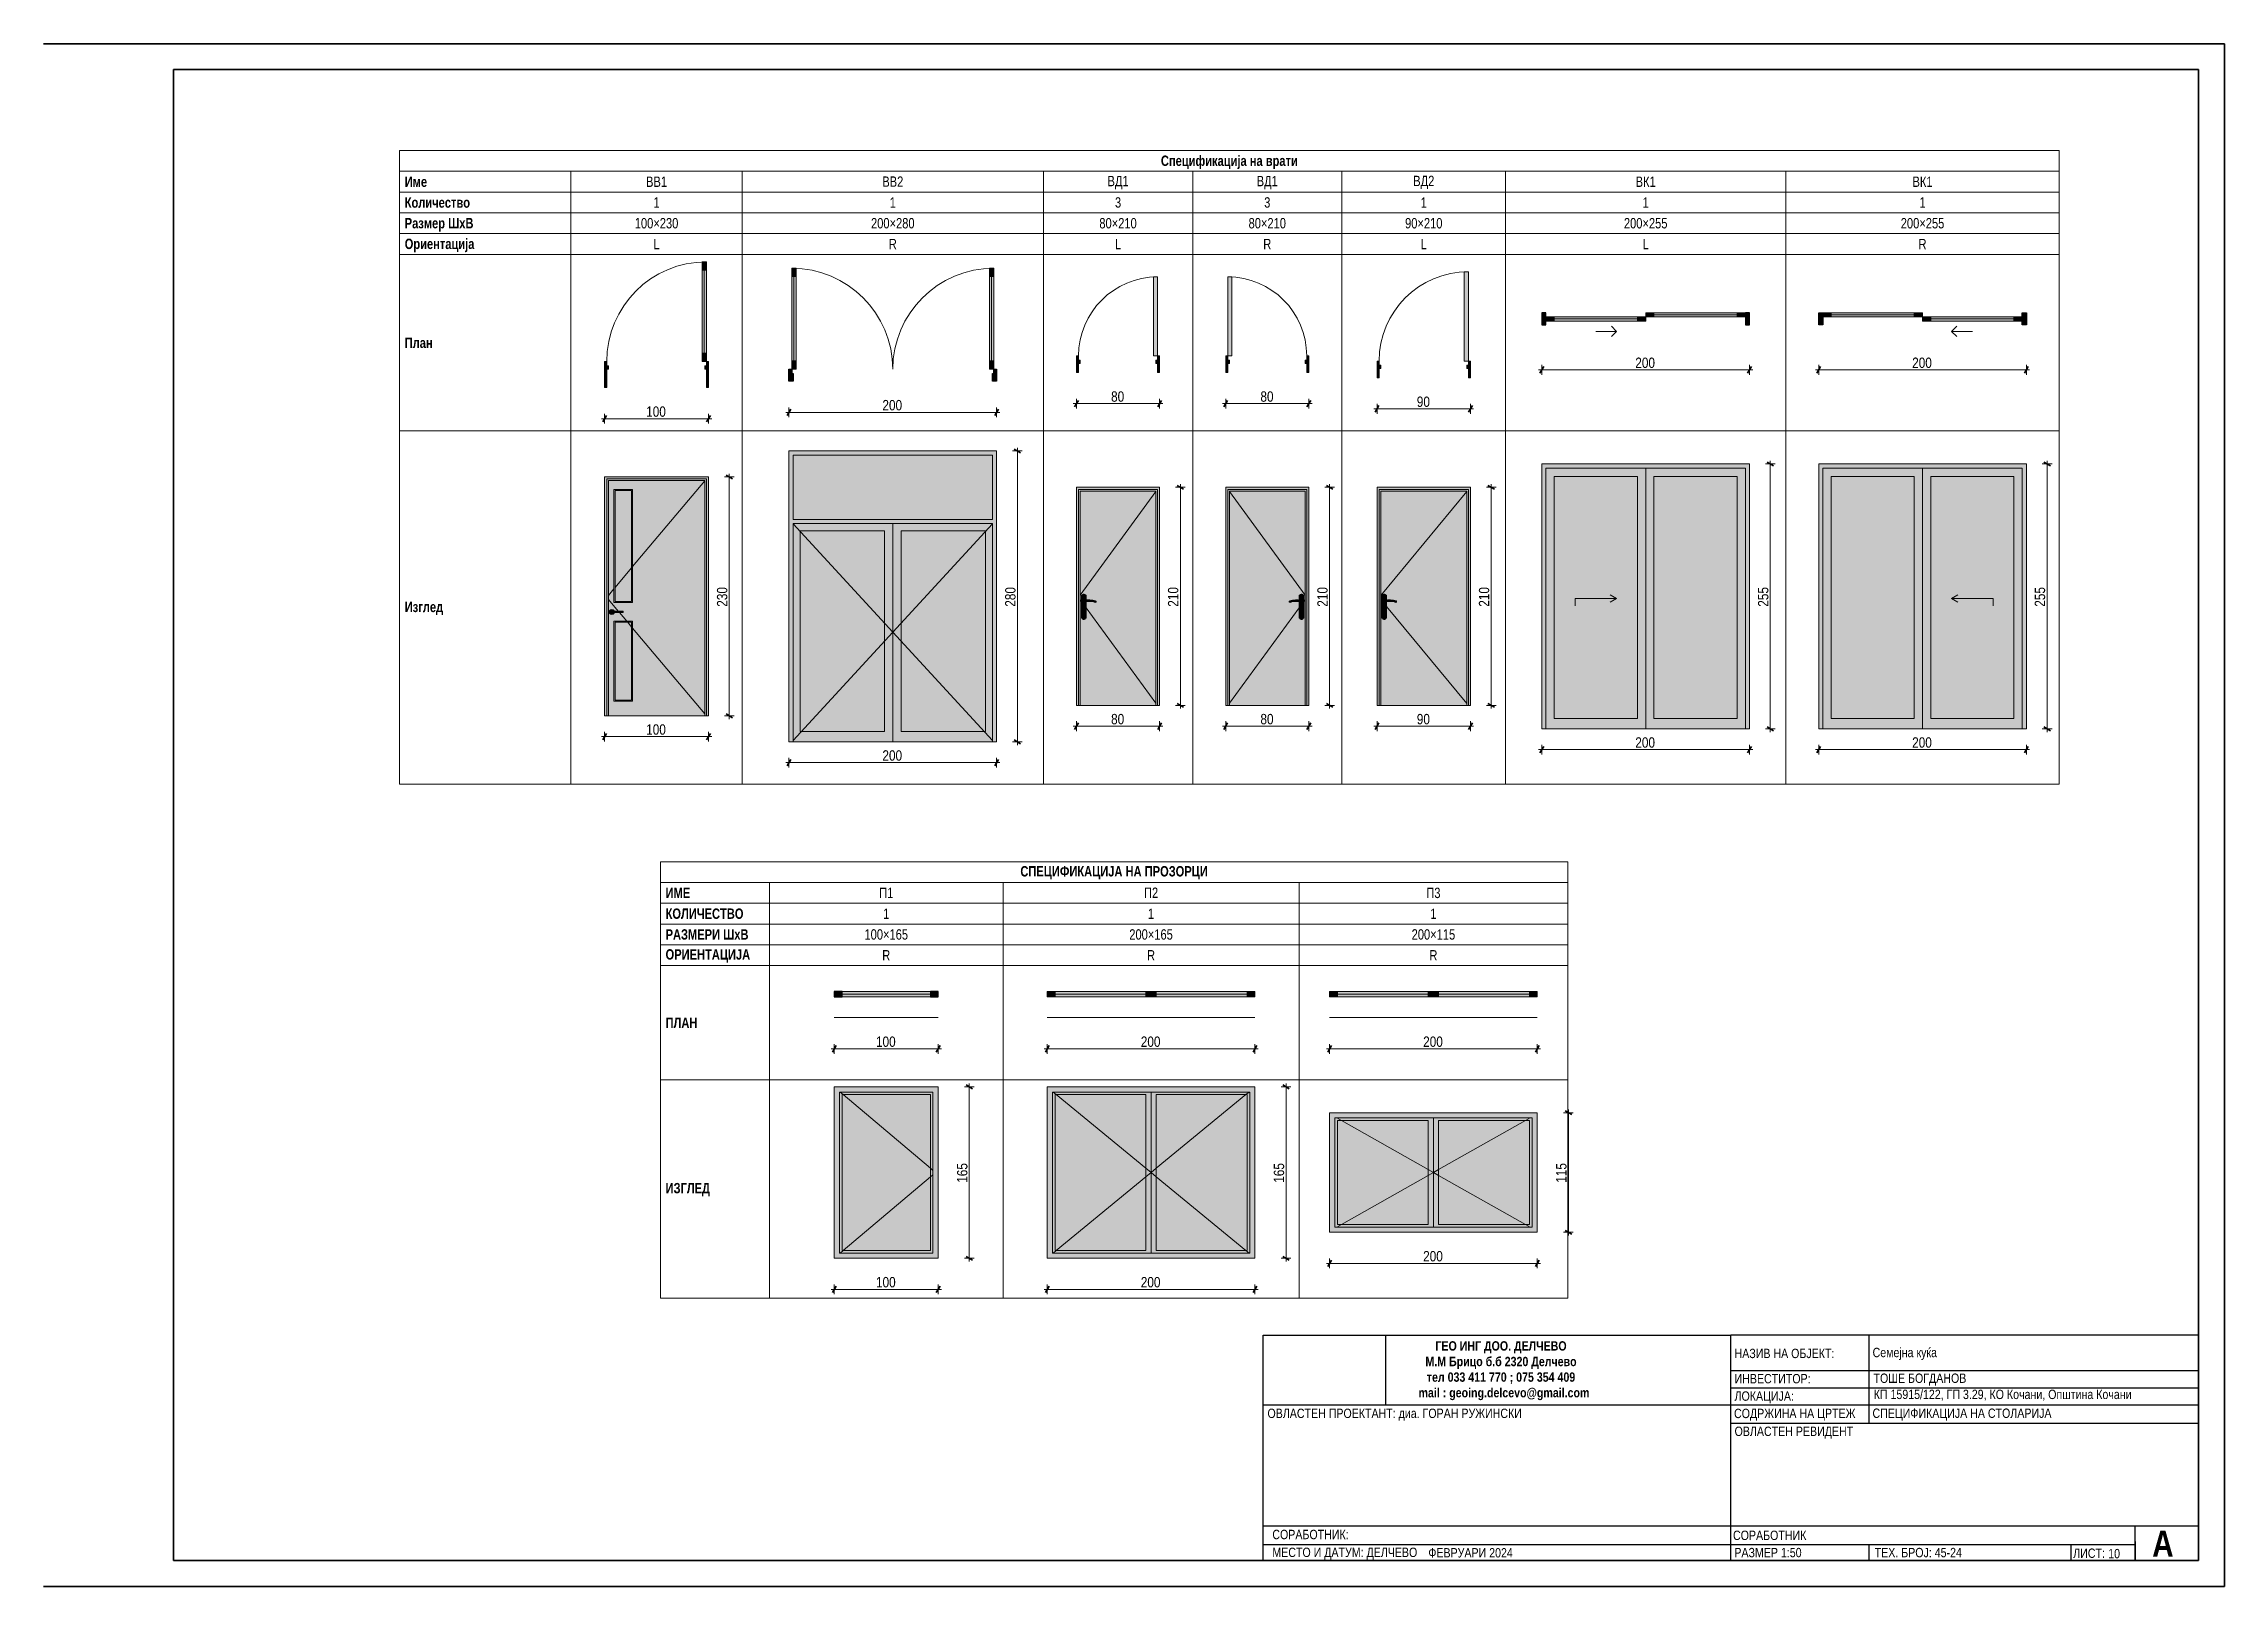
# Model space of a CAD drawing. Extents: x 1230 to 300706, y -1407 to 36108.
# Drawn here: x 256751 to 277751, y 2225 to 17075 of the extents above; entities that cross this region are included whole.
import ezdxf

# ---------------------------------------------------------------- set-up
doc = ezdxf.new("R2010")
doc.units = 0
doc.header["$LTSCALE"] = 5
doc.header["$MEASUREMENT"] = 0
for name, color, linetype, lineweight in [('1', 255, 'Continuous', 13), ('101', 253, 'Continuous', 15), ('103', 8, 'Continuous', 15), ('2', 8, 'Continuous', 15), ('23', 8, 'Continuous', 30), ('41', 7, 'Continuous', 35), ('46', 9, 'Continuous', 35), ('6', 7, 'Continuous', 35), ('7', 7, 'Continuous', 25), ('85', 254, 'Continuous', 20), ('dimenzija', 7, 'Continuous', 13)]:
    doc.layers.add(name, color=color, linetype=linetype, lineweight=lineweight)
for name, color, linetype, lineweight, true_color in [('184', 7, 'Continuous', 0, 0xe8e8e8), ('19', 7, 'Continuous', 0, 0xe4e4e4), ('3', 7, 'Continuous', 18, 0x7c7c7c), ('45', 7, 'Continuous', 35, 0x404040), ('61', 7, 'Continuous', 20, 0x6a6a6a)]:
    doc.layers.add(name, color=color, linetype=linetype, lineweight=lineweight, true_color=true_color)
doc.layers.add('4 _ - Фрагмент - Разрез.2D Elements', color=7, linetype='Continuous')
doc.layers.add('RGB colored ARCHICAD elements', color=7, linetype='Continuous')
doc.styles.add('GENERATED_STYLE_4', font='arial.ttf')
doc.styles.add('GENERATED_STYLE_5', font='arialbd.ttf')
doc.styles.add('GENERATED_STYLE_6', font='Cambria Math.ttf')
doc.styles.add('GENERATED_STYLE_7', font='GOTHICBI.TTF')

msp = doc.modelspace()

# ---------------------------------------------------------------- texts
at = {"layer": '46', "color": 251, "linetype": 'Continuous', "lineweight": 35, "true_color": 0x494949, "char_height": 100, "attachment_point": 7, "style": 'GENERATED_STYLE_7'}
for s, insert in [('\\A1;{\\W0.850000x;\\pql;\\pt0;\\fCentury Gothic|b0|i0|c0|p34;200}', (272078, 13952)), ('\\A1;{\\W0.850000x;\\pql;\\pt0;\\fCentury Gothic|b0|i0|c0|p34;200}', (274744, 13952)), ('\\A1;{\\W0.850000x;\\pql;\\pt0;\\fCentury Gothic|b0|i0|c0|p34;80}', (267030, 13627)), ('\\A1;{\\W0.850000x;\\pql;\\pt0;\\fCentury Gothic|b0|i0|c0|p34;80}', (268468, 13627)), ('\\A1;{\\W0.850000x;\\pql;\\pt0;\\fCentury Gothic|b0|i0|c0|p34;90}', (269974, 13577)), ('\\A1;{\\W0.850000x;\\pql;\\pt0;\\fCentury Gothic|b0|i0|c0|p34;100}', (262553, 13482)), ('\\A1;{\\W0.850000x;\\pql;\\pt0;\\fCentury Gothic|b0|i0|c0|p34;200}', (264828, 13544)), ('\\A1;{\\W0.850000x;\\pql;\\pt0;\\fCentury Gothic|b0|i0|c0|p34;100}', (262553, 10422)), ('\\A1;{\\W0.850000x;\\pql;\\pt0;\\fCentury Gothic|b0|i0|c0|p34;80}', (267030, 10522)), ('\\A1;{\\W0.850000x;\\pql;\\pt0;\\fCentury Gothic|b0|i0|c0|p34;80}', (268468, 10522)), ('\\A1;{\\W0.850000x;\\pql;\\pt0;\\fCentury Gothic|b0|i0|c0|p34;90}', (269974, 10522)), ('\\A1;{\\W0.850000x;\\pql;\\pt0;\\fCentury Gothic|b0|i0|c0|p34;200}', (272078, 10297)), ('\\A1;{\\W0.850000x;\\pql;\\pt0;\\fCentury Gothic|b0|i0|c0|p34;200}', (274744, 10297)), ('\\A1;{\\W0.850000x;\\pql;\\pt0;\\fCentury Gothic|b0|i0|c0|p34;200}', (264828, 10172))]:
    msp.add_mtext(s, dxfattribs=dict(at, insert=insert))
at = {"layer": '46', "color": 251, "linetype": 'Continuous', "lineweight": 35, "true_color": 0x494949, "char_height": 100, "attachment_point": 7, "rotation": 90, "style": 'GENERATED_STYLE_7'}
for s, insert in [('\\A1;{\\W0.850000x;\\pql;\\pt0;\\fCentury Gothic|b0|i0|c0|p34;230}', (263336, 11655)), ('\\A1;{\\W0.850000x;\\pql;\\pt0;\\fCentury Gothic|b0|i0|c0|p34;280}', (266111, 11655)), ('\\A1;{\\W0.850000x;\\pql;\\pt0;\\fCentury Gothic|b0|i0|c0|p34;210}', (267679, 11655)), ('\\A1;{\\W0.850000x;\\pql;\\pt0;\\fCentury Gothic|b0|i0|c0|p34;210}', (269117, 11655)), ('\\A1;{\\W0.850000x;\\pql;\\pt0;\\fCentury Gothic|b0|i0|c0|p34;210}', (270673, 11655)), ('\\A1;{\\W0.850000x;\\pql;\\pt0;\\fCentury Gothic|b0|i0|c0|p34;255}', (273361, 11655)), ('\\A1;{\\W0.850000x;\\pql;\\pt0;\\fCentury Gothic|b0|i0|c0|p34;255}', (276026, 11655))]:
    msp.add_mtext(s, dxfattribs=dict(at, insert=insert))
at = {"layer": '46', "color": 251, "linetype": 'Continuous', "lineweight": 35, "true_color": 0x4e4e4e, "char_height": 100, "attachment_point": 7, "style": 'GENERATED_STYLE_7'}
for s, insert in [('\\A1;{\\W0.850000x;\\pql;\\pt0;\\fCentury Gothic|b0|i0|c0|p34;100}', (264766, 7417)), ('\\A1;{\\W0.850000x;\\pql;\\pt0;\\fCentury Gothic|b0|i0|c0|p34;200}', (267316, 7417)), ('\\A1;{\\W0.850000x;\\pql;\\pt0;\\fCentury Gothic|b0|i0|c0|p34;200}', (270035, 7417)), ('\\A1;{\\W0.850000x;\\pql;\\pt0;\\fCentury Gothic|b0|i0|c0|p34;200}', (270035, 5352)), ('\\A1;{\\W0.850000x;\\pql;\\pt0;\\fCentury Gothic|b0|i0|c0|p34;100}', (264766, 5102)), ('\\A1;{\\W0.850000x;\\pql;\\pt0;\\fCentury Gothic|b0|i0|c0|p34;200}', (267316, 5102))]:
    msp.add_mtext(s, dxfattribs=dict(at, insert=insert))
at = {"layer": '46', "color": 251, "linetype": 'Continuous', "lineweight": 35, "true_color": 0x4e4e4e, "char_height": 100, "attachment_point": 7, "rotation": 90, "style": 'GENERATED_STYLE_7'}
for s, insert in [('\\A1;{\\W0.850000x;\\pql;\\pt0;\\fCentury Gothic|b0|i0|c0|p34;165}', (265648, 6110)), ('\\A1;{\\W0.850000x;\\pql;\\pt0;\\fCentury Gothic|b0|i0|c0|p34;165}', (268698, 6110)), ('\\A1;{\\W0.850000x;\\pql;\\pt0;\\fCentury Gothic|b0|i0|c0|p34;115}', (271417, 6110))]:
    msp.add_mtext(s, dxfattribs=dict(at, insert=insert))
at = {"layer": '46', "color": 254, "linetype": 'Continuous', "lineweight": 35, "char_height": 90, "attachment_point": 4, "style": 'GENERATED_STYLE_4'}
for s, insert in [('\\A1;{\\fCentury Gothic|b0|i0|c204|p34;\\W0.85;СПЕЦИФИКАЦИЈА НА СТОЛАРИЈА}', (274362, 3879)), ('\\A1;\\pxql;{\\fCentury Gothic|b0|i0|c0|p34;\\W0.85;10}', (276632, 2540))]:
    msp.add_mtext(s, dxfattribs=dict(at, insert=insert))
at = {"layer": '6', "linetype": 'Continuous', "lineweight": 35, "char_height": 100}
for s, insert, attachment_point, style in [('\\A1;{\\W0.800000x;\\pqc;\\fCentury Gothic|b1|i0|c0|p34;Спецификација на врати}', (268169, 15933), 5, 'GENERATED_STYLE_6'), ('\\A1;{\\W0.800000x;\\pql;\\fCentury Gothic|b1|i0|c0|p34;Име}', (260228, 15745), 4, 'GENERATED_STYLE_6'), ('\\A1;{\\W0.800000x;\\pqc;\\fCentury Gothic|b0|i0|c0|p34;ВВ1}', (262653, 15746), 5, 'GENERATED_STYLE_7'), ('\\A1;{\\W0.800000x;\\pqc;\\fCentury Gothic|b0|i0|c0|p34;ВВ2}', (264928, 15747), 5, 'GENERATED_STYLE_7'), ('\\A1;{\\W0.800000x;\\pqc;\\fCentury Gothic|b0|i0|c0|p34;ВД1}', (267097, 15738), 5, 'GENERATED_STYLE_7'), ('\\A1;{\\W0.800000x;\\pqc;\\fCentury Gothic|b0|i0|c0|p34;ВД1}', (268534, 15738), 5, 'GENERATED_STYLE_7'), ('\\A1;{\\W0.800000x;\\pqc;\\fCentury Gothic|b0|i0|c0|p34;ВД2}', (270041, 15739), 5, 'GENERATED_STYLE_7'), ('\\A1;{\\W0.800000x;\\pqc;\\fCentury Gothic|b0|i0|c0|p34;ВК1}', (272178, 15746), 5, 'GENERATED_STYLE_7'), ('\\A1;{\\W0.800000x;\\pqc;\\fCentury Gothic|b0|i0|c0|p34;ВК1}', (274844, 15746), 5, 'GENERATED_STYLE_7'), ('\\A1;{\\W0.800000x;\\pql;\\fCentury Gothic|b1|i0|c0|p34;Количество}', (260228, 15545), 4, 'GENERATED_STYLE_6'), ('\\A1;{\\W0.800000x;\\pqc;\\fCentury Gothic|b0|i0|c0|p34;1}', (262653, 15546), 5, 'GENERATED_STYLE_7'), ('\\A1;{\\W0.800000x;\\pqc;\\fCentury Gothic|b0|i0|c0|p34;1}', (264928, 15546), 5, 'GENERATED_STYLE_7'), ('\\A1;{\\W0.800000x;\\pqc;\\fCentury Gothic|b0|i0|c0|p34;3}', (267097, 15546), 5, 'GENERATED_STYLE_7'), ('\\A1;{\\W0.800000x;\\pqc;\\fCentury Gothic|b0|i0|c0|p34;3}', (268534, 15546), 5, 'GENERATED_STYLE_7'), ('\\A1;{\\W0.800000x;\\pqc;\\fCentury Gothic|b0|i0|c0|p34;1}', (270041, 15546), 5, 'GENERATED_STYLE_7'), ('\\A1;{\\W0.800000x;\\pqc;\\fCentury Gothic|b0|i0|c0|p34;1}', (272178, 15546), 5, 'GENERATED_STYLE_7'), ('\\A1;{\\W0.800000x;\\pqc;\\fCentury Gothic|b0|i0|c0|p34;1}', (274844, 15546), 5, 'GENERATED_STYLE_7'), ('\\A1;{\\W0.800000x;\\pql;\\fCentury Gothic|b1|i0|c0|p34;Размер ШхВ}', (260228, 15332), 4, 'GENERATED_STYLE_6'), ('\\A1;{\\W0.800000x;\\pqc;\\fCentury Gothic|b0|i0|c0|p34;100×230}', (262653, 15346), 5, 'GENERATED_STYLE_7'), ('\\A1;{\\W0.800000x;\\pqc;\\fCentury Gothic|b0|i0|c0|p34;200×280}', (264928, 15346), 5, 'GENERATED_STYLE_7'), ('\\A1;{\\W0.800000x;\\pqc;\\fCentury Gothic|b0|i0|c0|p34;80×210}', (267097, 15346), 5, 'GENERATED_STYLE_7'), ('\\A1;{\\W0.800000x;\\pqc;\\fCentury Gothic|b0|i0|c0|p34;80×210}', (268534, 15346), 5, 'GENERATED_STYLE_7'), ('\\A1;{\\W0.800000x;\\pqc;\\fCentury Gothic|b0|i0|c0|p34;90×210}', (270041, 15346), 5, 'GENERATED_STYLE_7'), ('\\A1;{\\W0.800000x;\\pqc;\\fCentury Gothic|b0|i0|c0|p34;200×255}', (272178, 15346), 5, 'GENERATED_STYLE_7'), ('\\A1;{\\W0.800000x;\\pqc;\\fCentury Gothic|b0|i0|c0|p34;200×255}', (274844, 15346), 5, 'GENERATED_STYLE_7'), ('\\A1;{\\W0.800000x;\\pql;\\fCentury Gothic|b1|i0|c0|p34;Ориентација}', (260228, 15133), 4, 'GENERATED_STYLE_6'), ('\\A1;{\\W0.800000x;\\pqc;\\fCentury Gothic|b0|i0|c0|p34;L}', (262653, 15146), 5, 'GENERATED_STYLE_7'), ('\\A1;{\\W0.800000x;\\pqc;\\fCentury Gothic|b0|i0|c0|p34;R}', (264928, 15146), 5, 'GENERATED_STYLE_7'), ('\\A1;{\\W0.800000x;\\pqc;\\fCentury Gothic|b0|i0|c0|p34;L}', (267097, 15146), 5, 'GENERATED_STYLE_7'), ('\\A1;{\\W0.800000x;\\pqc;\\fCentury Gothic|b0|i0|c0|p34;R}', (268534, 15146), 5, 'GENERATED_STYLE_7'), ('\\A1;{\\W0.800000x;\\pqc;\\fCentury Gothic|b0|i0|c0|p34;L}', (270041, 15146), 5, 'GENERATED_STYLE_7'), ('\\A1;{\\W0.800000x;\\pqc;\\fCentury Gothic|b0|i0|c0|p34;L}', (272178, 15146), 5, 'GENERATED_STYLE_7'), ('\\A1;{\\W0.800000x;\\pqc;\\fCentury Gothic|b0|i0|c0|p34;R}', (274844, 15146), 5, 'GENERATED_STYLE_7'), ('\\A1;{\\W0.800000x;\\pql;\\fCentury Gothic|b1|i0|c0|p34;План}', (260228, 14195), 4, 'GENERATED_STYLE_6'), ('\\A1;{\\W0.800000x;\\pql;\\fCentury Gothic|b1|i0|c0|p34;Изглед}', (260228, 11639), 4, 'GENERATED_STYLE_6'), ('\\A1;{\\W0.800000x;\\pqc;\\fCentury Gothic|b1|i0|c0|p34;СПЕЦИФИКАЦИЈА НА ПРОЗОРЦИ}', (267059, 9094), 5, 'GENERATED_STYLE_6'), ('\\A1;{\\W0.800000x;\\pql;\\fCentury Gothic|b1|i0|c0|p34;ИМЕ}', (262740, 8900), 4, 'GENERATED_STYLE_6'), ('\\A1;{\\W0.800000x;\\pqc;\\fCentury Gothic|b0|i0|c0|p34;П1}', (264865, 8900), 5, 'GENERATED_STYLE_7'), ('\\A1;{\\W0.800000x;\\pqc;\\fCentury Gothic|b0|i0|c0|p34;П2}', (267415, 8902), 5, 'GENERATED_STYLE_7'), ('\\A1;{\\W0.800000x;\\pqc;\\fCentury Gothic|b0|i0|c0|p34;П3}', (270134, 8900), 5, 'GENERATED_STYLE_7'), ('\\A1;{\\W0.800000x;\\pql;\\fCentury Gothic|b1|i0|c0|p34;КОЛИЧЕСТВО}', (262740, 8700), 4, 'GENERATED_STYLE_6'), ('\\A1;{\\W0.800000x;\\pqc;\\fCentury Gothic|b0|i0|c0|p34;1}', (264865, 8700), 5, 'GENERATED_STYLE_7'), ('\\A1;{\\W0.800000x;\\pqc;\\fCentury Gothic|b0|i0|c0|p34;1}', (267415, 8700), 5, 'GENERATED_STYLE_7'), ('\\A1;{\\W0.800000x;\\pqc;\\fCentury Gothic|b0|i0|c0|p34;1}', (270134, 8700), 5, 'GENERATED_STYLE_7'), ('\\A1;{\\W0.800000x;\\pql;\\fCentury Gothic|b1|i0|c0|p34;РАЗМЕРИ ШхВ}', (262740, 8500), 4, 'GENERATED_STYLE_6'), ('\\A1;{\\W0.800000x;\\pqc;\\fCentury Gothic|b0|i0|c0|p34;100×165}', (264865, 8500), 5, 'GENERATED_STYLE_7'), ('\\A1;{\\W0.800000x;\\pqc;\\fCentury Gothic|b0|i0|c0|p34;200×165}', (267415, 8500), 5, 'GENERATED_STYLE_7'), ('\\A1;{\\W0.800000x;\\pqc;\\fCentury Gothic|b0|i0|c0|p34;200×115}', (270134, 8500), 5, 'GENERATED_STYLE_7'), ('\\A1;{\\W0.800000x;\\pql;\\fCentury Gothic|b1|i0|c0|p34;ОРИЕНТАЦИЈА}', (262740, 8294), 4, 'GENERATED_STYLE_6'), ('\\A1;{\\W0.800000x;\\pqc;\\fCentury Gothic|b0|i0|c0|p34;R}', (264865, 8300), 5, 'GENERATED_STYLE_7'), ('\\A1;{\\W0.800000x;\\pqc;\\fCentury Gothic|b0|i0|c0|p34;R}', (267415, 8300), 5, 'GENERATED_STYLE_7'), ('\\A1;{\\W0.800000x;\\pqc;\\fCentury Gothic|b0|i0|c0|p34;R}', (270134, 8300), 5, 'GENERATED_STYLE_7'), ('\\A1;{\\W0.800000x;\\pql;\\fCentury Gothic|b1|i0|c0|p34;ПЛАН}', (262740, 7650), 4, 'GENERATED_STYLE_6'), ('\\A1;{\\W0.800000x;\\pql;\\fCentury Gothic|b1|i0|c0|p34;ИЗГЛЕД}', (262740, 6044), 4, 'GENERATED_STYLE_6')]:
    msp.add_mtext(s, dxfattribs=dict(at, insert=insert, attachment_point=attachment_point, style=style))

# ---------------------------------------------------------------- blocks, each defined once
blk = doc.blocks.new('ANTETKA')
at = {"layer": '7', "linetype": 'Continuous', "lineweight": 25}
for p, q in [((277494, 4643), (272999, 4643)), ((272999, 2475), (272999, 4643)), ((272999, 3797), (277494, 3797)), ((274328, 2627), (274328, 2475)), ((276271, 2627), (276271, 2475))]:
    blk.add_line(p, q, dxfattribs=at)
at = {"layer": '7', "linetype": 'Continuous', "lineweight": 25, "flags": 128}
for points in [[(268494, 4643), (272999, 4643)], [(268494, 2475), (268494, 4643), (272999, 4643)], [(269673, 4643), (269673, 3975)], [(274328, 4643), (274328, 3797)], [(272999, 4302), (277494, 4302)], [(272999, 4137), (277494, 4137)], [(268494, 3972), (272999, 3972)], [(272999, 3972), (277494, 3972)], [(268494, 2808), (277494, 2808)], [(276891, 2658), (276891, 2475), (276891, 2808)], [(268494, 2627), (276891, 2627)], [(268494, 2475), (277494, 2475)]]:
    blk.add_lwpolyline(points, dxfattribs=at)
at = {"layer": '4 _ - Фрагмент - Разрез.2D Elements', "linetype": 'Continuous', "lineweight": 35, "char_height": 90}
for s, insert, attachment_point, style in [('\\A1;\\pxqc;{\\fCentury Gothic|b1|i0|c204|p34;\\W0.85;ГЕО ИНГ ДОО. ДЕЛЧЕВО\\PМ.М Брицо б.б 2320 Делчево \\Pтел 033 411 770 ; 075 354 409 \\P  mail : geoing.delcevo@gmail.com}', (270785, 4301), 5, 'GENERATED_STYLE_5'), ('\\A1;\\pxql;{\\fCentury Gothic|b0|i0|c204|p34;\\W0.85;КП 15915\\fCentury Gothic|b0|i0|c0|p34;/122\\fCentury Gothic|b0|i0|c204|p34;, ГП 3.29, КО Кочани, Општина Кочани}', (274374, 4065), 4, 'GENERATED_STYLE_4'), ('\\A1;{\\W0.850000x;\\pql;\\fCentury Gothic|b0|i0|c204|p34;ОВЛАСТЕН РЕВИДЕНТ\\P\\pqc;\\fCentury Gothic|b0|i0|c204|p34;}', (273034, 3705), 4, 'GENERATED_STYLE_4')]:
    blk.add_mtext(s, dxfattribs=dict(at, insert=insert, attachment_point=attachment_point, style=style))
at = {"layer": '41', "linetype": 'Continuous', "lineweight": 35, "char_height": 90, "attachment_point": 4, "style": 'GENERATED_STYLE_4'}
for s, insert in [('\\A1;{\\W0.850000x;\\pql;\\fCentury Gothic|b0|i0|c204|p34;НАЗИВ НА ОБЈЕКТ:}', (273034, 4467)), ('\\A1;{\\W0.850000x;\\pql;\\fCentury Gothic|b0|i0|c204|p34;Семејна куќа}', (274363, 4463)), ('\\A1;{\\W0.850000x;\\pql;\\fCentury Gothic|b0|i0|c204|p34;ИНВЕСТИТОР:}', (273034, 4224)), ('\\A1;{\\W0.850000x;\\pql;\\fCentury Gothic|b0|i0|c204|p34;ТОШЕ БОГДАНОВ}', (274372, 4216)), ('\\A1;{\\W0.850000x;\\pql;\\fCentury Gothic|b0|i0|c204|p34;ЛОКАЦИЈА:}', (273034, 4044)), ('\\A1;{\\W0.850000x;\\pql;\\fCentury Gothic|b0|i0|c204|p34;ОВЛАСТЕН ПРОЕКТАНТ: диа. \\fCentury Gothic|b0|i0|c204|p34;ГОРАН РУЖИНСКИ}', (268536, 3878)), ('\\A1;{\\W0.850000x;\\pql;\\fCentury Gothic|b0|i0|c204|p34;СОДРЖИНА НА ЦРТЕЖ}', (273029, 3877)), ('\\A1;{\\W0.850000x;\\pql;\\fCentury Gothic|b0|i0|c204|p34;СОРАБОТНИК:}', (268583, 2724)), ('\\A1;{\\W0.850000x;\\pql;\\fCentury Gothic|b0|i0|c204|p34;СОРАБОТНИК}', (273019, 2716)), ('\\A1;{\\W0.850000x;\\pql;\\fCentury Gothic|b0|i0|c204|p34;МЕСТО И ДАТУМ: ДЕЛЧЕВО}', (268583, 2540)), ('\\A1;{\\W0.850000x;\\pql;\\fCentury Gothic|b0|i0|c204|p34;ФЕВРУАРИ 2024\\P\\pql;\\fCentury Gothic|b0|i0|c204|p34;}', (270085, 2548)), ('\\A1;{\\W0.850000x;\\pql;\\fCentury Gothic|b0|i0|c204|p34;РАЗМЕР 1:50}', (273032, 2550)), ('\\A1;{\\W0.850000x;\\pql;\\fCentury Gothic|b0|i0|c204|p34;ТЕХ. БРОЈ: \\fCentury Gothic|b0|i0|c204|p34;45-24}', (274383, 2550)), ('\\A1;{\\W0.850000x;\\pql;\\fCentury Gothic|b0|i0|c204|p34;ЛИСТ: }', (276295, 2544))]:
    blk.add_mtext(s, dxfattribs=dict(at, insert=insert))
at = {"layer": '46', "color": 254, "linetype": 'Continuous', "lineweight": 35, "insert": (277056, 2637), "char_height": 250, "attachment_point": 4, "style": 'GENERATED_STYLE_5'}
blk.add_mtext('\\A1;{\\W0.850000x;\\pql;\\fCentury Gothic|b1|i0|c204|p34;А}', dxfattribs=at)

# ---------------------------------------------------------------- hatches: boundary and pattern name
at = {"linetype": 'Continuous', "lineweight": 0, "true_color": 0xffffff}
for points in [[(263956, 14913), (263956, 14833), (263996, 14833), (263996, 14913)], [(265900, 14913), (265860, 14913), (265860, 14833), (265900, 14833)], [(263956, 14833), (263956, 14021), (263976, 14021), (263976, 14833)], [(263976, 14833), (263976, 14021), (263996, 14021), (263996, 14833)], [(265880, 14833), (265860, 14833), (265860, 14021), (265880, 14021)], [(265900, 14833), (265880, 14833), (265880, 14021), (265900, 14021)], [(271298, 14445), (271298, 14425), (272098, 14425), (272098, 14445)], [(271298, 14425), (271298, 14405), (272098, 14405), (272098, 14425)], [(272258, 14485), (272258, 14465), (273058, 14465), (273058, 14485)], [(272258, 14465), (272258, 14445), (273058, 14445), (273058, 14465)], [(274764, 14485), (273964, 14485), (273964, 14465), (274764, 14465)], [(274764, 14465), (273964, 14465), (273964, 14445), (274764, 14445)], [(275724, 14445), (274924, 14445), (274924, 14425), (275724, 14425)], [(275724, 14425), (274924, 14425), (274924, 14405), (275724, 14405)], [(263996, 13941), (263996, 14021), (263956, 14021), (263956, 13941)], [(265860, 13941), (265900, 13941), (265900, 14021), (265860, 14021)]]:
    msp.add_hatch(color=7, dxfattribs=at).paths.add_polyline_path(points)
at = {"layer": '103', "linetype": 'Continuous', "lineweight": 0, "true_color": 0xffffff}
for points in [[(263928, 13826), (263968, 13826), (263968, 13901), (263956, 13901), (263956, 13941), (263928, 13941)], [(265888, 13826), (265928, 13826), (265928, 13941), (265900, 13941), (265900, 13901), (265888, 13901)]]:
    msp.add_hatch(color=7, dxfattribs=at).paths.add_polyline_path(points)
at = {"layer": '184', "linetype": 'Continuous', "lineweight": 0, "true_color": 0xe8e8e8}
for points in [[(263133, 14975), (263093, 14975), (263093, 14895), (263133, 14895)], [(267477, 14830), (267437, 14830), (267437, 14070), (267477, 14070)], [(268154, 14830), (268154, 14070), (268194, 14070), (268194, 14830)], [(270471, 14880), (270431, 14880), (270431, 14020), (270471, 14020)], [(271218, 14370), (271218, 14485), (271178, 14485), (271178, 14370)], [(271218, 14445), (271218, 14405), (271298, 14405), (271298, 14445)], [(272178, 14405), (272178, 14445), (272098, 14445), (272098, 14405)], [(272178, 14485), (272178, 14445), (272258, 14445), (272258, 14485)], [(273138, 14445), (273138, 14485), (273058, 14485), (273058, 14445)], [(273178, 14370), (273178, 14485), (273138, 14485), (273138, 14370)], [(273844, 14370), (273884, 14370), (273884, 14485), (273844, 14485)], [(273884, 14445), (273964, 14445), (273964, 14485), (273884, 14485)], [(274844, 14485), (274764, 14485), (274764, 14445), (274844, 14445)], [(274844, 14405), (274924, 14405), (274924, 14445), (274844, 14445)], [(275804, 14445), (275724, 14445), (275724, 14405), (275804, 14405)], [(275804, 14370), (275844, 14370), (275844, 14485), (275804, 14485)], [(263093, 14015), (263133, 14015), (263133, 14095), (263093, 14095)], [(262173, 13765), (262173, 14015), (262153, 14015), (262153, 13765)], [(262173, 13943), (262189, 13943), (262189, 13975), (262173, 13975)], [(263133, 13975), (263117, 13975), (263117, 13943), (263133, 13943)], [(263153, 13765), (263153, 14015), (263133, 14015), (263133, 13765)], [(266717, 13910), (266717, 14070), (266697, 14070), (266697, 13910)], [(266717, 13998), (266733, 13998), (266733, 14030), (266717, 14030)], [(267477, 14030), (267461, 14030), (267461, 13998), (267477, 13998)], [(267497, 13910), (267497, 14070), (267477, 14070), (267477, 13910)], [(268134, 13910), (268154, 13910), (268154, 14070), (268134, 14070)], [(268154, 14030), (268154, 13998), (268170, 13998), (268170, 14030)], [(268914, 13998), (268914, 14030), (268898, 14030), (268898, 13998)], [(268914, 13910), (268934, 13910), (268934, 14070), (268914, 14070)], [(269611, 13860), (269611, 14020), (269591, 14020), (269591, 13860)], [(269611, 13948), (269627, 13948), (269627, 13980), (269611, 13980)], [(270471, 13980), (270455, 13980), (270455, 13948), (270471, 13948)], [(270491, 13860), (270491, 14020), (270471, 14020), (270471, 13860)]]:
    msp.add_hatch(color=254, dxfattribs=at).paths.add_polyline_path(points)
at = {"layer": '19', "linetype": 'Continuous', "lineweight": 0, "true_color": 0xe4e4e4}
for points in [[(264365, 7900), (264440, 7900), (264440, 7950), (264365, 7950)], [(265290, 7950), (264440, 7950), (264440, 7900), (265290, 7900)], [(265365, 7950), (265290, 7950), (265290, 7900), (265365, 7900)], [(266415, 7900), (266490, 7900), (266490, 7950), (266415, 7950)], [(267365, 7950), (266490, 7950), (266490, 7900), (267365, 7900)], [(267415, 7950), (267365, 7950), (267365, 7900), (267415, 7900)], [(267415, 7900), (267465, 7900), (267465, 7950), (267415, 7950)], [(268340, 7950), (267465, 7950), (267465, 7900), (268340, 7900)], [(268415, 7950), (268340, 7950), (268340, 7900), (268415, 7900)], [(269134, 7900), (269209, 7900), (269209, 7950), (269134, 7950)], [(270084, 7950), (269209, 7950), (269209, 7900), (270084, 7900)], [(270134, 7950), (270084, 7950), (270084, 7900), (270134, 7900)], [(270134, 7900), (270184, 7900), (270184, 7950), (270134, 7950)], [(271059, 7950), (270184, 7950), (270184, 7900), (271059, 7900)], [(271134, 7950), (271059, 7950), (271059, 7900), (271134, 7900)]]:
    msp.add_hatch(color=254, dxfattribs=at).paths.add_polyline_path(points)
at = {"layer": '2', "linetype": 'Continuous', "lineweight": 0, "true_color": 0xffffff}
for points in [[(263113, 14895), (263093, 14895), (263093, 14095), (263113, 14095)], [(263133, 14895), (263113, 14895), (263113, 14095), (263133, 14095)]]:
    msp.add_hatch(color=7, dxfattribs=at).paths.add_polyline_path(points)
at = {"layer": 'RGB colored ARCHICAD elements', "linetype": 'Continuous', "lineweight": 0, "true_color": 0x4e4e49}
for points in [[(265928, 13155), (263928, 13155), (263928, 13115), (263968, 13115), (265888, 13115), (265928, 13115)], [(263968, 12495), (263968, 13115), (263928, 13115), (263928, 10355), (263968, 10355), (263968, 12455)], [(265888, 12495), (265888, 12455), (265888, 10355), (265928, 10355), (265928, 13115), (265888, 13115)], [(271178, 13030), (271178, 12990), (271218, 12990), (273138, 12990), (273178, 12990), (273178, 13030)], [(275844, 13030), (273844, 13030), (273844, 12990), (273884, 12990), (275804, 12990), (275844, 12990)], [(271178, 10480), (271218, 10480), (271218, 12990), (271178, 12990)], [(272178, 12990), (271218, 12990), (271218, 12910), (271298, 12910), (272098, 12910), (272178, 12910)], [(271218, 10580), (271298, 10580), (271298, 12910), (271218, 12910)], [(272178, 10580), (272178, 12910), (272098, 12910), (272098, 10580)], [(273138, 12990), (272178, 12990), (272178, 12910), (272258, 12910), (273058, 12910), (273138, 12910)], [(272178, 10580), (272258, 10580), (272258, 12910), (272178, 12910)], [(273138, 10580), (273138, 12910), (273058, 12910), (273058, 10580)], [(273178, 10480), (273178, 12990), (273138, 12990), (273138, 10480)], [(273844, 10480), (273884, 10480), (273884, 12990), (273844, 12990)], [(273884, 12990), (273884, 12910), (273964, 12910), (274764, 12910), (274844, 12910), (274844, 12990)], [(273884, 10580), (273964, 10580), (273964, 12910), (273884, 12910)], [(274844, 10580), (274844, 12910), (274764, 12910), (274764, 10580)], [(274844, 12990), (274844, 12910), (274924, 12910), (275724, 12910), (275804, 12910), (275804, 12990)], [(274844, 10580), (274924, 10580), (274924, 12910), (274844, 12910)], [(275804, 10580), (275804, 12910), (275724, 12910), (275724, 10580)], [(275844, 10480), (275844, 12990), (275804, 12990), (275804, 10480)], [(263968, 12495), (263968, 12455), (265888, 12455), (265888, 12495)], [(263968, 12455), (263968, 12387), (264036, 12387), (264848, 12387), (264928, 12387), (264928, 12455)], [(265888, 12455), (264928, 12455), (264928, 12387), (265008, 12387), (265820, 12387), (265888, 12387)], [(264036, 12387), (263968, 12387), (263968, 10455), (264036, 10455)], [(264928, 10455), (264928, 12387), (264848, 12387), (264848, 10455)], [(264928, 10455), (265008, 10455), (265008, 12387), (264928, 12387)], [(265820, 12387), (265820, 10455), (265888, 10455), (265888, 12387)], [(272178, 10480), (272178, 10580), (272098, 10580), (271298, 10580), (271218, 10580), (271218, 10480)], [(273138, 10480), (273138, 10580), (273058, 10580), (272258, 10580), (272178, 10580), (272178, 10480)], [(273884, 10480), (274844, 10480), (274844, 10580), (274764, 10580), (273964, 10580), (273884, 10580)], [(274844, 10480), (275804, 10480), (275804, 10580), (275724, 10580), (274924, 10580), (274844, 10580)], [(263968, 10455), (263968, 10355), (264928, 10355), (264928, 10455), (264848, 10455), (264036, 10455)], [(264928, 10355), (265888, 10355), (265888, 10455), (265820, 10455), (265008, 10455), (264928, 10455)], [(264365, 6984), (264415, 6984), (265315, 6984), (265365, 6984), (265365, 7034), (264365, 7034)], [(264365, 5434), (264415, 5434), (264415, 6984), (264365, 6984)], [(265315, 6984), (264415, 6984), (264415, 6959), (264440, 6959), (265290, 6959), (265315, 6959)], [(264440, 6959), (264415, 6959), (264415, 5459), (264440, 5459)], [(265290, 6959), (265290, 5459), (265315, 5459), (265315, 6959)], [(265365, 6984), (265315, 6984), (265315, 5434), (265365, 5434)], [(266415, 6984), (266465, 6984), (268365, 6984), (268415, 6984), (268415, 7034), (266415, 7034)], [(266415, 5434), (266465, 5434), (266465, 6984), (266415, 6984)], [(267415, 6984), (266465, 6984), (266465, 6959), (266490, 6959), (267365, 6959), (267415, 6959)], [(266490, 6959), (266465, 6959), (266465, 5459), (266490, 5459)], [(267365, 6959), (267365, 5459), (267415, 5459), (267415, 6959)], [(268365, 6984), (267415, 6984), (267415, 6959), (267465, 6959), (268340, 6959), (268365, 6959)], [(267465, 5459), (267465, 6959), (267415, 6959), (267415, 5459)], [(268340, 6959), (268340, 5459), (268365, 5459), (268365, 6959)], [(268415, 6984), (268365, 6984), (268365, 5434), (268415, 5434)], [(269134, 6734), (269184, 6734), (271084, 6734), (271134, 6734), (271134, 6784), (269134, 6784)], [(269134, 5684), (269184, 5684), (269184, 6734), (269134, 6734)], [(270134, 6734), (269184, 6734), (269184, 6709), (269209, 6709), (270084, 6709), (270134, 6709)], [(271084, 6734), (270134, 6734), (270134, 6709), (270184, 6709), (271059, 6709), (271084, 6709)], [(271134, 6734), (271084, 6734), (271084, 5684), (271134, 5684)], [(269209, 6709), (269184, 6709), (269184, 5709), (269209, 5709)], [(270084, 6709), (270084, 5709), (270134, 5709), (270134, 6709)], [(270184, 5709), (270184, 6709), (270134, 6709), (270134, 5709)], [(271059, 6709), (271059, 5709), (271084, 5709), (271084, 6709)], [(271134, 5684), (271084, 5684), (269184, 5684), (269134, 5684), (269134, 5634), (271134, 5634)], [(269184, 5709), (269184, 5684), (270134, 5684), (270134, 5709), (270084, 5709), (269209, 5709)], [(270184, 5709), (270134, 5709), (270134, 5684), (271084, 5684), (271084, 5709), (271059, 5709)], [(265365, 5434), (265315, 5434), (264415, 5434), (264365, 5434), (264365, 5384), (265365, 5384)], [(264415, 5459), (264415, 5434), (265315, 5434), (265315, 5459), (265290, 5459), (264440, 5459)], [(268415, 5434), (268365, 5434), (266465, 5434), (266415, 5434), (266415, 5384), (268415, 5384)], [(266465, 5459), (266465, 5434), (267415, 5434), (267415, 5459), (267365, 5459), (266490, 5459)], [(267465, 5459), (267415, 5459), (267415, 5434), (268365, 5434), (268365, 5459), (268340, 5459)]]:
    msp.add_hatch(color=251, dxfattribs=at).paths.add_polyline_path(points)
at = {"layer": 'RGB colored ARCHICAD elements', "linetype": 'Continuous', "lineweight": 0, "true_color": 0xf0f7f3}
for points in [[(265888, 12495), (265888, 13115), (263968, 13115), (263968, 12495)], [(272098, 10580), (272098, 12910), (271298, 12910), (271298, 10580)], [(273058, 10580), (273058, 12910), (272258, 12910), (272258, 10580)], [(273964, 10580), (274764, 10580), (274764, 12910), (273964, 12910)], [(274924, 10580), (275724, 10580), (275724, 12910), (274924, 12910)], [(262253, 11705), (262413, 11705), (262413, 12775), (262253, 12775)], [(264036, 10455), (264848, 10455), (264848, 12387), (264036, 12387)], [(265820, 10455), (265820, 12387), (265008, 12387), (265008, 10455)], [(262253, 10755), (262413, 10755), (262413, 11505), (262253, 11505)], [(265290, 5459), (265290, 6959), (264440, 6959), (264440, 5459)], [(267365, 5459), (267365, 6959), (266490, 6959), (266490, 5459)], [(268340, 5459), (268340, 6959), (267465, 6959), (267465, 5459)], [(270084, 5709), (270084, 6709), (269209, 6709), (269209, 5709)], [(271059, 5709), (271059, 6709), (270184, 6709), (270184, 5709)]]:
    msp.add_hatch(color=7, dxfattribs=at).paths.add_polyline_path(points)
at = {"layer": 'RGB colored ARCHICAD elements', "linetype": 'Continuous', "lineweight": 0, "true_color": 0x5b5b5b}
for points in [[(262153, 12905), (262153, 12885), (262173, 12885), (263133, 12885), (263153, 12885), (263153, 12905)], [(262153, 10605), (262173, 10605), (262173, 12885), (262153, 12885)], [(262173, 12885), (262173, 12869), (262189, 12869), (263117, 12869), (263133, 12869), (263133, 12885)], [(262189, 10605), (262189, 12869), (262173, 12869), (262173, 10605)], [(263133, 10605), (263133, 12869), (263117, 12869), (263117, 10605)], [(263153, 10605), (263153, 12885), (263133, 12885), (263133, 10605)], [(266697, 12805), (266697, 12785), (266717, 12785), (267477, 12785), (267497, 12785), (267497, 12805)], [(266697, 10705), (266717, 10705), (266717, 12785), (266697, 12785)], [(266717, 12785), (266717, 12769), (266733, 12769), (267461, 12769), (267477, 12769), (267477, 12785)], [(266733, 10705), (266733, 12769), (266717, 12769), (266717, 10705)], [(267477, 10705), (267477, 12769), (267461, 12769), (267461, 10705)], [(267497, 10705), (267497, 12785), (267477, 12785), (267477, 10705)], [(268934, 12805), (268134, 12805), (268134, 12785), (268154, 12785), (268914, 12785), (268934, 12785)], [(268134, 10705), (268154, 10705), (268154, 12785), (268134, 12785)], [(268914, 12785), (268154, 12785), (268154, 12769), (268170, 12769), (268898, 12769), (268914, 12769)], [(268154, 10705), (268170, 10705), (268170, 12769), (268154, 12769)], [(268898, 10705), (268914, 10705), (268914, 12769), (268898, 12769)], [(268934, 10705), (268934, 12785), (268914, 12785), (268914, 10705)], [(269591, 12805), (269591, 12785), (269611, 12785), (270471, 12785), (270491, 12785), (270491, 12805)], [(269591, 10705), (269611, 10705), (269611, 12785), (269591, 12785)], [(269611, 12785), (269611, 12769), (269627, 12769), (270455, 12769), (270471, 12769), (270471, 12785)], [(269627, 10705), (269627, 12769), (269611, 12769), (269611, 10705)], [(270471, 10705), (270471, 12769), (270455, 12769), (270455, 10705)], [(270491, 10705), (270491, 12785), (270471, 12785), (270471, 10705)], [(266761, 11620), (266759, 11614), (266762, 11609), (266762, 11592), (266763, 11589), (266767, 11587), (266770, 11589), (266772, 11592), (266772, 11609), (266774, 11614), (266772, 11620), (266767, 11622)], [(268857, 11614), (268859, 11609), (268859, 11592), (268861, 11589), (268864, 11587), (268868, 11589), (268869, 11592), (268869, 11609), (268872, 11614), (268870, 11620), (268864, 11622), (268859, 11620)], [(269655, 11620), (269653, 11614), (269656, 11609), (269656, 11592), (269657, 11589), (269661, 11587), (269664, 11589), (269666, 11592), (269666, 11609), (269668, 11614), (269666, 11620), (269661, 11622)]]:
    msp.add_hatch(color=251, dxfattribs=at).paths.add_polyline_path(points)
h = msp.add_hatch(color=251, dxfattribs=at)
h.paths.add_polyline_path([(263117, 12869), (262189, 12869), (262189, 10605), (263117, 10605)])
h.paths.add_polyline_path([(262201, 11592), (262198, 11605), (262201, 11617), (262211, 11626), (262223, 11630), (262236, 11626), (262245, 11617), (262246, 11612), (262333, 11612), (262333, 11598), (262246, 11598), (262245, 11592), (262236, 11583), (262223, 11580), (262211, 11583)], flags=0)
h.paths.add_polyline_path([(262243, 12785), (262423, 12785), (262423, 11695), (262243, 11695)], flags=0)
h.paths.add_polyline_path([(262243, 10745), (262243, 11515), (262423, 11515), (262423, 10745)], flags=0)
at = {"layer": 'RGB colored ARCHICAD elements', "linetype": 'Continuous', "lineweight": 0, "true_color": 0x4e4e49}
h = msp.add_hatch(color=251, dxfattribs=at)
h.paths.add_polyline_path([(262243, 11695), (262423, 11695), (262423, 12785), (262243, 12785)])
h.paths.add_polyline_path([(262253, 11705), (262253, 12775), (262413, 12775), (262413, 11705)], flags=0)
at = {"layer": 'RGB colored ARCHICAD elements', "linetype": 'Continuous', "lineweight": 0, "true_color": 0x5b5b5b}
h = msp.add_hatch(color=251, dxfattribs=at)
h.paths.add_polyline_path([(266733, 12769), (266733, 10705), (267461, 10705), (267461, 12769)])
h.paths.add_polyline_path([(266750, 11545), (266744, 11545), (266744, 11765), (266750, 11765), (266755, 11772), (266762, 11777), (266771, 11777), (266779, 11772), (266784, 11765), (266789, 11765), (266789, 11718), (266798, 11720), (266826, 11722), (266854, 11719), (266881, 11712), (266885, 11708), (266886, 11703), (266883, 11698), (266877, 11697), (266852, 11704), (266826, 11706), (266801, 11705), (266789, 11702), (266789, 11545), (266784, 11545), (266779, 11537), (266771, 11533), (266762, 11533), (266755, 11537)], flags=0)
h = msp.add_hatch(color=251, dxfattribs=at)
h.paths.add_polyline_path([(268170, 12769), (268170, 10705), (268898, 10705), (268898, 12769)])
h.paths.add_polyline_path([(268748, 11698), (268745, 11703), (268746, 11708), (268750, 11712), (268777, 11719), (268805, 11722), (268833, 11720), (268842, 11718), (268842, 11765), (268847, 11765), (268852, 11772), (268860, 11777), (268869, 11777), (268876, 11772), (268881, 11765), (268887, 11765), (268887, 11545), (268881, 11545), (268876, 11537), (268869, 11533), (268860, 11533), (268852, 11537), (268847, 11545), (268842, 11545), (268842, 11702), (268831, 11705), (268805, 11706), (268779, 11704), (268754, 11697)], flags=0)
h = msp.add_hatch(color=251, dxfattribs=at)
h.paths.add_polyline_path([(269627, 12769), (269627, 10705), (270455, 10705), (270455, 12769)])
h.paths.add_polyline_path([(269644, 11545), (269638, 11545), (269638, 11765), (269644, 11765), (269648, 11772), (269656, 11777), (269665, 11777), (269673, 11772), (269677, 11765), (269683, 11765), (269683, 11718), (269692, 11720), (269720, 11722), (269748, 11719), (269775, 11712), (269779, 11708), (269780, 11703), (269776, 11698), (269771, 11697), (269746, 11704), (269720, 11706), (269694, 11705), (269683, 11702), (269683, 11545), (269677, 11545), (269673, 11537), (269665, 11533), (269656, 11533), (269648, 11537)], flags=0)
at = {"layer": 'RGB colored ARCHICAD elements', "linetype": 'Continuous', "lineweight": 0, "true_color": 0xb5b6c1}
h = msp.add_hatch(color=9, dxfattribs=at)
h.paths.add_polyline_path([(266750, 11765), (266744, 11765), (266744, 11545), (266750, 11545), (266755, 11537), (266762, 11533), (266771, 11533), (266779, 11537), (266784, 11545), (266789, 11545), (266789, 11702), (266775, 11699), (266774, 11698), (266773, 11697), (266771, 11696), (266770, 11695), (266769, 11695), (266767, 11695), (266765, 11695), (266764, 11695), (266763, 11696), (266761, 11697), (266760, 11698), (266759, 11699), (266758, 11700), (266757, 11702), (266757, 11703), (266757, 11705), (266757, 11706), (266757, 11708), (266758, 11709), (266759, 11711), (266760, 11712), (266761, 11713), (266763, 11713), (266765, 11714), (266766, 11714), (266767, 11715), (266769, 11714), (266771, 11714), (266789, 11718), (266789, 11765), (266784, 11765), (266779, 11772), (266771, 11777), (266762, 11777), (266755, 11772)])
h.paths.add_polyline_path([(266759, 11614), (266761, 11620), (266767, 11622), (266772, 11620), (266774, 11614), (266772, 11609), (266772, 11592), (266770, 11589), (266767, 11587), (266763, 11589), (266762, 11592), (266762, 11609)], flags=0)
h = msp.add_hatch(color=9, dxfattribs=at)
h.paths.add_polyline_path([(268842, 11718), (268860, 11714), (268862, 11714), (268864, 11715), (268865, 11714), (268866, 11714), (268868, 11713), (268870, 11713), (268871, 11712), (268872, 11711), (268873, 11709), (268874, 11708), (268874, 11706), (268874, 11705), (268874, 11703), (268874, 11702), (268873, 11700), (268872, 11699), (268871, 11698), (268870, 11697), (268868, 11696), (268867, 11695), (268866, 11695), (268864, 11695), (268862, 11695), (268861, 11695), (268860, 11696), (268858, 11697), (268857, 11698), (268856, 11699), (268842, 11702), (268842, 11545), (268847, 11545), (268852, 11537), (268860, 11533), (268869, 11533), (268876, 11537), (268881, 11545), (268887, 11545), (268887, 11765), (268881, 11765), (268876, 11772), (268869, 11777), (268860, 11777), (268852, 11772), (268847, 11765), (268842, 11765)])
h.paths.add_polyline_path([(268857, 11614), (268859, 11620), (268864, 11622), (268870, 11620), (268872, 11614), (268869, 11609), (268869, 11592), (268868, 11589), (268864, 11587), (268861, 11589), (268859, 11592), (268859, 11609)], flags=0)
h = msp.add_hatch(color=9, dxfattribs=at)
h.paths.add_polyline_path([(269644, 11765), (269638, 11765), (269638, 11545), (269644, 11545), (269648, 11537), (269656, 11533), (269665, 11533), (269673, 11537), (269677, 11545), (269683, 11545), (269683, 11702), (269669, 11699), (269668, 11698), (269666, 11697), (269665, 11696), (269664, 11695), (269662, 11695), (269661, 11695), (269659, 11695), (269658, 11695), (269656, 11696), (269655, 11697), (269654, 11698), (269652, 11699), (269652, 11700), (269651, 11702), (269651, 11703), (269651, 11705), (269651, 11706), (269651, 11708), (269652, 11709), (269653, 11711), (269654, 11712), (269655, 11713), (269657, 11713), (269658, 11714), (269659, 11714), (269661, 11715), (269663, 11714), (269665, 11714), (269683, 11718), (269683, 11765), (269677, 11765), (269673, 11772), (269665, 11777), (269656, 11777), (269648, 11772)])
h.paths.add_polyline_path([(269653, 11614), (269655, 11620), (269661, 11622), (269666, 11620), (269668, 11614), (269666, 11609), (269666, 11592), (269664, 11589), (269661, 11587), (269657, 11589), (269656, 11592), (269656, 11609)], flags=0)
for points in [[(262201, 11617), (262198, 11605), (262201, 11592), (262211, 11583), (262223, 11580), (262236, 11583), (262245, 11592), (262246, 11598), (262242, 11598), (262223, 11598), (262220, 11599), (262217, 11601), (262216, 11605), (262217, 11608), (262220, 11611), (262223, 11612), (262246, 11612), (262245, 11617), (262236, 11626), (262223, 11630), (262211, 11626)], [(262217, 11608), (262216, 11605), (262219, 11605), (262220, 11608)], [(262216, 11605), (262217, 11601), (262220, 11601), (262219, 11605)], [(262220, 11611), (262217, 11608), (262220, 11608), (262222, 11611)], [(262217, 11601), (262220, 11599), (262222, 11599), (262220, 11601)], [(262220, 11608), (262219, 11605), (262229, 11605), (262229, 11608)], [(262219, 11605), (262220, 11601), (262229, 11601), (262229, 11605)], [(262223, 11612), (262220, 11611), (262222, 11611), (262226, 11612)], [(262222, 11611), (262220, 11608), (262229, 11608), (262231, 11611)], [(262220, 11601), (262222, 11599), (262231, 11599), (262229, 11601)], [(262220, 11599), (262223, 11598), (262226, 11598), (262222, 11599)], [(262226, 11612), (262222, 11611), (262231, 11611), (262233, 11612)], [(262222, 11599), (262226, 11598), (262233, 11598), (262231, 11599)], [(262231, 11611), (262229, 11608), (262241, 11608), (262242, 11611)], [(262229, 11608), (262229, 11605), (262241, 11605), (262241, 11608)], [(262229, 11605), (262229, 11601), (262241, 11601), (262241, 11605)], [(262229, 11601), (262231, 11599), (262242, 11599), (262241, 11601)], [(262233, 11612), (262231, 11611), (262242, 11611), (262242, 11612)], [(262231, 11599), (262233, 11598), (262242, 11598), (262242, 11599)], [(262242, 11611), (262241, 11608), (262333, 11608), (262333, 11611)], [(262241, 11608), (262241, 11605), (262333, 11605), (262333, 11608)], [(262241, 11605), (262241, 11601), (262333, 11601), (262333, 11605)], [(262241, 11601), (262242, 11599), (262333, 11599), (262333, 11601)], [(262242, 11612), (262242, 11611), (262333, 11611), (262333, 11612)], [(262242, 11599), (262242, 11598), (262333, 11598), (262333, 11599)], [(266759, 11711), (266757, 11705), (266759, 11699), (266764, 11695), (266770, 11695), (266775, 11699), (266801, 11705), (266826, 11706), (266852, 11704), (266877, 11697), (266883, 11698), (266886, 11703), (266885, 11708), (266881, 11712), (266854, 11719), (266826, 11722), (266798, 11720), (266771, 11714), (266765, 11714)], [(266757, 11708), (266758, 11708), (266758, 11709)], [(266757, 11708), (266757, 11706), (266758, 11708)], [(266757, 11702), (266758, 11702), (266757, 11703)], [(266758, 11702), (266757, 11702), (266758, 11700)], [(266761, 11713), (266760, 11712), (266761, 11712)], [(266761, 11697), (266760, 11698), (266761, 11697)], [(266763, 11713), (266761, 11713), (266761, 11712)], [(266761, 11697), (266761, 11697), (266763, 11696)], [(266765, 11695), (266767, 11695), (266767, 11695)], [(266767, 11695), (266769, 11695), (266767, 11695)], [(266771, 11696), (266773, 11697), (266772, 11697)], [(266772, 11697), (266773, 11697), (266774, 11698)], [(268746, 11708), (268745, 11703), (268748, 11698), (268754, 11697), (268779, 11704), (268805, 11706), (268831, 11705), (268856, 11699), (268861, 11695), (268867, 11695), (268872, 11699), (268874, 11705), (268872, 11711), (268866, 11714), (268860, 11714), (268833, 11720), (268805, 11722), (268777, 11719), (268750, 11712)], [(268857, 11698), (268858, 11697), (268859, 11697)], [(268859, 11697), (268858, 11697), (268860, 11696)], [(268864, 11695), (268862, 11695), (268864, 11695)], [(268864, 11695), (268866, 11695), (268864, 11695)], [(268868, 11713), (268870, 11712), (268870, 11713)], [(268868, 11696), (268870, 11697), (268870, 11697)], [(268870, 11713), (268870, 11712), (268871, 11712)], [(268870, 11697), (268870, 11697), (268871, 11698)], [(268873, 11709), (268873, 11708), (268874, 11708)], [(268873, 11708), (268874, 11706), (268874, 11708)], [(268873, 11702), (268874, 11702), (268874, 11703)], [(268873, 11702), (268873, 11700), (268874, 11702)], [(269653, 11711), (269651, 11705), (269652, 11699), (269658, 11695), (269664, 11695), (269669, 11699), (269694, 11705), (269720, 11706), (269746, 11704), (269771, 11697), (269776, 11698), (269780, 11703), (269779, 11708), (269775, 11712), (269748, 11719), (269720, 11722), (269692, 11720), (269665, 11714), (269658, 11714)], [(269651, 11708), (269651, 11708), (269652, 11709)], [(269651, 11708), (269651, 11706), (269651, 11708)], [(269651, 11702), (269652, 11702), (269651, 11703)], [(269652, 11702), (269651, 11702), (269652, 11700)], [(269655, 11713), (269654, 11712), (269655, 11712)], [(269655, 11697), (269654, 11698), (269655, 11697)], [(269657, 11713), (269655, 11713), (269655, 11712)], [(269655, 11697), (269655, 11697), (269656, 11696)], [(269659, 11695), (269661, 11695), (269661, 11695)], [(269661, 11695), (269662, 11695), (269661, 11695)], [(269665, 11696), (269666, 11697), (269666, 11697)], [(269666, 11697), (269666, 11697), (269668, 11698)]]:
    msp.add_hatch(color=9, dxfattribs=at).paths.add_polyline_path(points)
at = {"layer": 'RGB colored ARCHICAD elements', "linetype": 'Continuous', "lineweight": 0, "true_color": 0x4e4e49}
h = msp.add_hatch(color=251, dxfattribs=at)
h.paths.add_polyline_path([(262243, 10745), (262423, 10745), (262423, 11515), (262243, 11515)])
h.paths.add_polyline_path([(262253, 10755), (262253, 11505), (262413, 11505), (262413, 10755)], flags=0)

# ---------------------------------------------------------------- linework, layer by layer
at = {"layer": '1', "linetype": 'Continuous', "lineweight": 13, "ltscale": 0.05}
for p, q in [((260178, 16047), (276160, 16047)), ((260178, 15847), (260178, 16047)), ((276160, 15847), (276160, 16047)), ((260178, 15847), (276160, 15847)), ((260178, 15647), (260178, 15847)), ((261828, 15647), (261828, 15847)), ((263478, 15647), (263478, 15847)), ((266378, 15647), (266378, 15847)), ((267816, 15647), (267816, 15847)), ((269253, 15647), (269253, 15847)), ((270828, 15647), (270828, 15847)), ((273528, 15647), (273528, 15847)), ((276160, 15647), (276160, 15847)), ((260178, 15647), (261828, 15647)), ((260178, 15447), (260178, 15647)), ((261828, 15647), (263478, 15647)), ((261828, 15447), (261828, 15647)), ((263478, 15647), (266378, 15647)), ((263478, 15447), (263478, 15647)), ((266378, 15647), (267816, 15647)), ((266378, 15447), (266378, 15647)), ((267816, 15647), (269253, 15647)), ((267816, 15447), (267816, 15647)), ((269253, 15647), (270828, 15647)), ((269253, 15447), (269253, 15647)), ((270828, 15647), (273528, 15647)), ((270828, 15447), (270828, 15647)), ((273528, 15647), (276160, 15647)), ((273528, 15447), (273528, 15647)), ((276160, 15447), (276160, 15647)), ((260178, 15447), (261828, 15447)), ((260178, 15247), (260178, 15447)), ((261828, 15447), (263478, 15447)), ((261828, 15247), (261828, 15447)), ((263478, 15447), (266378, 15447)), ((263478, 15247), (263478, 15447)), ((266378, 15447), (267816, 15447)), ((266378, 15247), (266378, 15447)), ((267816, 15447), (269253, 15447)), ((267816, 15247), (267816, 15447)), ((269253, 15447), (270828, 15447)), ((269253, 15247), (269253, 15447)), ((270828, 15447), (273528, 15447)), ((270828, 15247), (270828, 15447)), ((273528, 15447), (276160, 15447)), ((273528, 15247), (273528, 15447)), ((276160, 15247), (276160, 15447)), ((260178, 15247), (261828, 15247)), ((260178, 15047), (260178, 15247)), ((261828, 15247), (263478, 15247)), ((261828, 15047), (261828, 15247)), ((263478, 15247), (266378, 15247)), ((263478, 15047), (263478, 15247)), ((266378, 15247), (267816, 15247)), ((266378, 15047), (266378, 15247)), ((267816, 15247), (269253, 15247)), ((267816, 15047), (267816, 15247)), ((269253, 15247), (270828, 15247)), ((269253, 15047), (269253, 15247)), ((270828, 15247), (273528, 15247)), ((270828, 15047), (270828, 15247)), ((273528, 15247), (276160, 15247)), ((273528, 15047), (273528, 15247)), ((276160, 15047), (276160, 15247)), ((260178, 15047), (261828, 15047)), ((260178, 13347), (260178, 15047)), ((261828, 15047), (263478, 15047)), ((261828, 13347), (261828, 15047)), ((263478, 15047), (266378, 15047)), ((263478, 13347), (263478, 15047)), ((266378, 15047), (267816, 15047)), ((266378, 13347), (266378, 15047)), ((267816, 15047), (269253, 15047)), ((267816, 13347), (267816, 15047)), ((269253, 15047), (270828, 15047)), ((269253, 13347), (269253, 15047)), ((270828, 15047), (273528, 15047)), ((270828, 13347), (270828, 15047)), ((273528, 15047), (276160, 15047)), ((273528, 13347), (273528, 15047)), ((276160, 13347), (276160, 15047)), ((260178, 13347), (261828, 13347)), ((260178, 9947), (260178, 13347)), ((261828, 13347), (263478, 13347)), ((261828, 9947), (261828, 13347)), ((263478, 13347), (266378, 13347)), ((263478, 9947), (263478, 13347)), ((266378, 13347), (267816, 13347)), ((266378, 9947), (266378, 13347)), ((267816, 13347), (269253, 13347)), ((267816, 9947), (267816, 13347)), ((269253, 13347), (270828, 13347)), ((269253, 9947), (269253, 13347)), ((270828, 13347), (273528, 13347)), ((270828, 9947), (270828, 13347)), ((273528, 13347), (276160, 13347)), ((273528, 9947), (273528, 13347)), ((276160, 9947), (276160, 13347)), ((260178, 9947), (261828, 9947)), ((261828, 9947), (263478, 9947)), ((263478, 9947), (266378, 9947)), ((266378, 9947), (267816, 9947)), ((267816, 9947), (269253, 9947)), ((269253, 9947), (270828, 9947)), ((270828, 9947), (273528, 9947)), ((273528, 9947), (276160, 9947)), ((262690, 9201), (271428, 9201)), ((262690, 9001), (262690, 9201)), ((271428, 9001), (271428, 9201)), ((262690, 9001), (271428, 9001)), ((262690, 8801), (262690, 9001)), ((263740, 8801), (263740, 9001)), ((265990, 8801), (265990, 9001)), ((268840, 8801), (268840, 9001)), ((271428, 8801), (271428, 9001)), ((262690, 8801), (263740, 8801)), ((262690, 8601), (262690, 8801)), ((263740, 8801), (265990, 8801)), ((263740, 8601), (263740, 8801)), ((265990, 8801), (268840, 8801)), ((265990, 8601), (265990, 8801)), ((268840, 8801), (271428, 8801)), ((268840, 8601), (268840, 8801)), ((271428, 8601), (271428, 8801)), ((262690, 8601), (263740, 8601)), ((262690, 8401), (262690, 8601)), ((262690, 8401), (263740, 8401)), ((262690, 8201), (262690, 8401)), ((263740, 8601), (265990, 8601)), ((263740, 8401), (263740, 8601)), ((263740, 8401), (265990, 8401)), ((263740, 8201), (263740, 8401)), ((265990, 8601), (268840, 8601)), ((265990, 8401), (265990, 8601)), ((265990, 8401), (268840, 8401)), ((265990, 8201), (265990, 8401)), ((268840, 8601), (271428, 8601)), ((268840, 8401), (268840, 8601)), ((268840, 8401), (271428, 8401)), ((268840, 8201), (268840, 8401)), ((271428, 8401), (271428, 8601)), ((271428, 8201), (271428, 8401)), ((262690, 8201), (263740, 8201)), ((262690, 7101), (262690, 8201)), ((263740, 8201), (265990, 8201)), ((263740, 7101), (263740, 8201)), ((265990, 8201), (268840, 8201)), ((265990, 7101), (265990, 8201)), ((268840, 8201), (271428, 8201)), ((268840, 7101), (268840, 8201)), ((271428, 7101), (271428, 8201)), ((262690, 7101), (263740, 7101)), ((262690, 5001), (262690, 7101)), ((263740, 7101), (265990, 7101)), ((263740, 5001), (263740, 7101)), ((265990, 7101), (268840, 7101)), ((265990, 5001), (265990, 7101)), ((268840, 7101), (271428, 7101)), ((268840, 5001), (268840, 7101)), ((271428, 5001), (271428, 7101)), ((262690, 5001), (263740, 5001)), ((263740, 5001), (265990, 5001)), ((265990, 5001), (268840, 5001)), ((268840, 5001), (271428, 5001))]:
    msp.add_line(p, q, dxfattribs=at)
at = {"layer": '101', "color": 253, "linetype": 'Continuous', "lineweight": 15}
for p, q in [((263093, 14895), (263093, 14975)), ((263093, 14975), (263133, 14975)), ((263133, 14975), (263133, 14895)), ((263093, 14095), (263093, 14895)), ((263093, 14895), (263113, 14895)), ((263133, 14895), (263093, 14895)), ((263113, 14095), (263113, 14895)), ((263113, 14895), (263133, 14895)), ((263113, 14895), (263113, 14095)), ((263113, 14895), (263113, 14095)), ((263133, 14895), (263133, 14095)), ((267437, 14070), (267437, 14830)), ((267437, 14830), (267477, 14830)), ((267477, 14830), (267477, 14070)), ((268154, 14830), (268154, 14070)), ((268194, 14830), (268154, 14830)), ((268194, 14070), (268194, 14830)), ((270431, 14020), (270431, 14880)), ((270431, 14880), (270471, 14880)), ((270471, 14880), (270471, 14020)), ((263113, 14095), (263093, 14095)), ((263093, 14015), (263093, 14095)), ((263093, 14095), (263133, 14095)), ((263133, 14095), (263113, 14095)), ((263133, 14095), (263133, 14015)), ((262173, 14015), (262153, 14015)), ((262153, 14015), (262153, 13765)), ((262173, 13765), (262173, 14015)), ((262189, 13975), (262173, 13975)), ((262173, 13975), (262173, 13943)), ((262173, 13943), (262189, 13943)), ((262189, 13943), (262189, 13975)), ((263133, 14015), (263093, 14015)), ((263133, 13975), (263117, 13975)), ((263117, 13975), (263117, 13943)), ((263117, 13943), (263133, 13943)), ((263153, 14015), (263133, 14015)), ((263133, 14015), (263133, 13765)), ((263133, 13943), (263133, 13975)), ((263153, 13765), (263153, 14015)), ((266717, 14070), (266697, 14070)), ((266697, 14070), (266697, 13910)), ((266697, 13910), (266717, 13910)), ((266717, 13910), (266717, 14070)), ((266733, 14030), (266717, 14030)), ((266717, 14030), (266717, 13998)), ((266717, 13998), (266733, 13998)), ((266733, 13998), (266733, 14030)), ((267477, 14070), (267437, 14070)), ((267477, 14030), (267461, 14030)), ((267461, 14030), (267461, 13998)), ((267461, 13998), (267477, 13998)), ((267497, 14070), (267477, 14070)), ((267477, 14070), (267477, 13910)), ((267477, 13998), (267477, 14030)), ((267477, 13910), (267497, 13910)), ((267497, 13910), (267497, 14070)), ((268134, 13910), (268134, 14070)), ((268134, 14070), (268154, 14070)), ((268154, 13910), (268134, 13910)), ((268154, 14070), (268154, 13910)), ((268154, 14070), (268194, 14070)), ((268154, 14030), (268170, 14030)), ((268154, 13998), (268154, 14030)), ((268170, 13998), (268154, 13998)), ((268170, 14030), (268170, 13998)), ((268898, 13998), (268898, 14030)), ((268898, 14030), (268914, 14030)), ((268914, 13998), (268898, 13998)), ((268914, 13910), (268914, 14070)), ((268914, 14070), (268934, 14070)), ((268914, 14030), (268914, 13998)), ((268934, 13910), (268914, 13910)), ((268934, 14070), (268934, 13910)), ((269611, 14020), (269591, 14020)), ((269591, 14020), (269591, 13860)), ((269611, 13860), (269611, 14020)), ((269627, 13980), (269611, 13980)), ((269611, 13980), (269611, 13948)), ((269611, 13948), (269627, 13948)), ((269627, 13948), (269627, 13980)), ((270471, 14020), (270431, 14020)), ((270471, 13980), (270455, 13980)), ((270455, 13980), (270455, 13948)), ((270455, 13948), (270471, 13948)), ((270491, 14020), (270471, 14020)), ((270471, 14020), (270471, 13860)), ((270471, 13948), (270471, 13980)), ((270491, 13860), (270491, 14020)), ((262153, 13765), (262173, 13765)), ((263133, 13765), (263153, 13765)), ((269591, 13860), (269611, 13860)), ((270471, 13860), (270491, 13860)), ((262153, 12905), (262153, 12885)), ((263153, 12905), (262153, 12905)), ((262153, 12885), (262153, 10605)), ((262173, 10605), (262173, 12885)), ((262173, 12885), (263133, 12885)), ((262189, 10605), (262189, 12869)), ((262189, 12869), (263117, 12869)), ((263117, 12869), (263117, 10605)), ((263133, 12885), (263133, 10605)), ((263153, 12885), (263153, 12905)), ((263153, 10605), (263153, 12885)), ((262423, 12785), (262243, 12785)), ((262243, 12785), (262243, 11695)), ((262253, 11705), (262253, 12775)), ((262253, 12775), (262413, 12775)), ((262413, 12775), (262413, 11705)), ((262423, 11695), (262423, 12785)), ((266697, 12805), (266697, 12785)), ((267497, 12805), (266697, 12805)), ((266697, 12785), (266697, 10705)), ((266717, 10705), (266717, 12785)), ((266717, 12785), (267477, 12785)), ((266733, 10705), (266733, 12769)), ((266733, 12769), (267461, 12769)), ((267461, 12769), (267461, 10705)), ((267477, 12785), (267477, 10705)), ((267497, 12785), (267497, 12805)), ((267497, 10705), (267497, 12785)), ((268134, 12785), (268134, 12805)), ((268134, 12805), (268934, 12805)), ((268134, 10705), (268134, 12785)), ((268154, 12785), (268154, 10705)), ((268914, 12785), (268154, 12785)), ((268170, 12769), (268170, 10705)), ((268898, 12769), (268170, 12769)), ((268898, 10705), (268898, 12769)), ((268914, 10705), (268914, 12785)), ((268934, 12805), (268934, 12785)), ((268934, 12785), (268934, 10705)), ((269591, 12805), (269591, 12785)), ((270491, 12805), (269591, 12805)), ((269591, 12785), (269591, 10705)), ((269611, 10705), (269611, 12785)), ((269611, 12785), (270471, 12785)), ((269627, 10705), (269627, 12769)), ((269627, 12769), (270455, 12769)), ((270455, 12769), (270455, 10705)), ((270471, 12785), (270471, 10705)), ((270491, 12785), (270491, 12805)), ((270491, 10705), (270491, 12785)), ((266750, 11765), (266744, 11765)), ((266744, 11765), (266744, 11545)), ((266755, 11772), (266750, 11765)), ((266762, 11777), (266755, 11772)), ((266771, 11777), (266762, 11777)), ((266779, 11772), (266771, 11777)), ((266784, 11765), (266779, 11772)), ((266789, 11765), (266784, 11765)), ((266789, 11718), (266789, 11765)), ((268842, 11765), (268847, 11765)), ((268842, 11718), (268842, 11765)), ((268847, 11765), (268852, 11772)), ((268852, 11772), (268860, 11777)), ((268860, 11777), (268869, 11777)), ((268869, 11777), (268876, 11772)), ((268876, 11772), (268881, 11765)), ((268881, 11765), (268887, 11765)), ((268887, 11765), (268887, 11545)), ((269644, 11765), (269638, 11765)), ((269638, 11765), (269638, 11545)), ((269648, 11772), (269644, 11765)), ((269656, 11777), (269648, 11772)), ((269665, 11777), (269656, 11777)), ((269673, 11772), (269665, 11777)), ((269677, 11765), (269673, 11772)), ((269683, 11765), (269677, 11765)), ((269683, 11718), (269683, 11765)), ((262201, 11617), (262198, 11605)), ((262198, 11605), (262201, 11592)), ((262211, 11626), (262201, 11617)), ((262201, 11592), (262211, 11583)), ((262223, 11630), (262211, 11626)), ((262211, 11583), (262223, 11580)), ((262217, 11608), (262216, 11605)), ((262216, 11605), (262217, 11601)), ((262220, 11611), (262217, 11608)), ((262217, 11601), (262220, 11599)), ((262220, 11608), (262219, 11605)), ((262219, 11605), (262220, 11601)), ((262223, 11612), (262220, 11611)), ((262222, 11611), (262220, 11608)), ((262220, 11601), (262222, 11599)), ((262220, 11599), (262223, 11598)), ((262236, 11626), (262223, 11630)), ((262223, 11612), (262226, 11612)), ((262223, 11598), (262226, 11598)), ((262223, 11580), (262236, 11583)), ((262226, 11612), (262233, 11612)), ((262226, 11598), (262233, 11598)), ((262231, 11611), (262229, 11608)), ((262229, 11608), (262229, 11605)), ((262229, 11605), (262229, 11601)), ((262229, 11601), (262231, 11599)), ((262233, 11612), (262242, 11612)), ((262233, 11598), (262242, 11598)), ((262245, 11617), (262236, 11626)), ((262236, 11583), (262245, 11592)), ((262242, 11612), (262333, 11612)), ((262242, 11598), (262333, 11598)), ((262243, 11695), (262423, 11695)), ((262246, 11612), (262245, 11617)), ((262245, 11592), (262246, 11598)), ((262413, 11705), (262253, 11705)), ((262333, 11612), (262333, 11611)), ((262333, 11611), (262333, 11608)), ((262333, 11608), (262333, 11605)), ((262333, 11605), (262333, 11601)), ((262333, 11601), (262333, 11599)), ((262333, 11599), (262333, 11598)), ((266757, 11705), (266759, 11711)), ((266758, 11709), (266757, 11708)), ((266757, 11708), (266757, 11706)), ((266759, 11699), (266757, 11705)), ((266757, 11703), (266757, 11702)), ((266757, 11702), (266758, 11700)), ((266759, 11711), (266765, 11714)), ((266764, 11695), (266759, 11699)), ((266759, 11614), (266761, 11620)), ((266762, 11609), (266759, 11614)), ((266761, 11713), (266760, 11712)), ((266760, 11698), (266761, 11697)), ((266763, 11713), (266761, 11713)), ((266761, 11697), (266763, 11696)), ((266761, 11620), (266767, 11622)), ((266762, 11592), (266762, 11609)), ((266763, 11589), (266762, 11592)), ((266767, 11587), (266763, 11589)), ((266770, 11695), (266764, 11695)), ((266765, 11714), (266771, 11714)), ((266765, 11695), (266767, 11695)), ((266767, 11715), (266766, 11714)), ((266769, 11714), (266767, 11715)), ((266767, 11695), (266769, 11695)), ((266767, 11622), (266772, 11620)), ((266770, 11589), (266767, 11587)), ((266775, 11699), (266770, 11695)), ((266772, 11592), (266770, 11589)), ((266771, 11714), (266798, 11720)), ((266771, 11696), (266773, 11697)), ((266772, 11620), (266774, 11614)), ((266774, 11614), (266772, 11609)), ((266772, 11609), (266772, 11592)), ((266773, 11697), (266774, 11698)), ((266801, 11705), (266775, 11699)), ((266775, 11699), (266775, 11699)), ((266789, 11545), (266789, 11702)), ((266798, 11720), (266826, 11722)), ((266826, 11706), (266801, 11705)), ((266826, 11722), (266854, 11719)), ((266852, 11704), (266826, 11706)), ((266877, 11697), (266852, 11704)), ((266854, 11719), (266881, 11712)), ((266883, 11698), (266877, 11697)), ((266881, 11712), (266881, 11712)), ((266881, 11712), (266885, 11708)), ((266886, 11703), (266883, 11698)), ((266885, 11708), (266886, 11703)), ((268746, 11708), (268745, 11703)), ((268745, 11703), (268748, 11698)), ((268750, 11712), (268746, 11708)), ((268748, 11698), (268754, 11697)), ((268777, 11719), (268750, 11712)), ((268750, 11712), (268750, 11712)), ((268754, 11697), (268779, 11704)), ((268805, 11722), (268777, 11719)), ((268779, 11704), (268805, 11706)), ((268833, 11720), (268805, 11722)), ((268805, 11706), (268831, 11705)), ((268831, 11705), (268856, 11699)), ((268860, 11714), (268833, 11720)), ((268842, 11545), (268842, 11702)), ((268856, 11699), (268856, 11699)), ((268856, 11699), (268861, 11695)), ((268858, 11697), (268857, 11698)), ((268857, 11614), (268859, 11620)), ((268859, 11609), (268857, 11614)), ((268860, 11696), (268858, 11697)), ((268859, 11620), (268864, 11622)), ((268859, 11592), (268859, 11609)), ((268861, 11589), (268859, 11592)), ((268866, 11714), (268860, 11714)), ((268861, 11695), (268867, 11695)), ((268864, 11587), (268861, 11589)), ((268862, 11714), (268864, 11715)), ((268864, 11695), (268862, 11695)), ((268864, 11715), (268865, 11714)), ((268866, 11695), (268864, 11695)), ((268864, 11622), (268870, 11620)), ((268868, 11589), (268864, 11587)), ((268872, 11711), (268866, 11714)), ((268867, 11695), (268872, 11699)), ((268868, 11713), (268870, 11713)), ((268870, 11697), (268868, 11696)), ((268869, 11592), (268868, 11589)), ((268872, 11614), (268869, 11609)), ((268869, 11609), (268869, 11592)), ((268870, 11713), (268871, 11712)), ((268871, 11698), (268870, 11697)), ((268870, 11620), (268872, 11614)), ((268874, 11705), (268872, 11711)), ((268872, 11699), (268874, 11705)), ((268873, 11709), (268874, 11708)), ((268874, 11702), (268873, 11700)), ((268874, 11708), (268874, 11706)), ((268874, 11703), (268874, 11702)), ((269651, 11705), (269653, 11711)), ((269652, 11709), (269651, 11708)), ((269651, 11708), (269651, 11706)), ((269652, 11699), (269651, 11705)), ((269651, 11703), (269651, 11702)), ((269651, 11702), (269652, 11700)), ((269658, 11695), (269652, 11699)), ((269653, 11711), (269658, 11714)), ((269653, 11614), (269655, 11620)), ((269656, 11609), (269653, 11614)), ((269655, 11713), (269654, 11712)), ((269654, 11698), (269655, 11697)), ((269657, 11713), (269655, 11713)), ((269655, 11697), (269656, 11696)), ((269655, 11620), (269661, 11622)), ((269656, 11592), (269656, 11609)), ((269657, 11589), (269656, 11592)), ((269661, 11587), (269657, 11589)), ((269658, 11714), (269665, 11714)), ((269664, 11695), (269658, 11695)), ((269661, 11715), (269659, 11714)), ((269659, 11695), (269661, 11695)), ((269663, 11714), (269661, 11715)), ((269661, 11695), (269662, 11695)), ((269661, 11622), (269666, 11620)), ((269664, 11589), (269661, 11587)), ((269669, 11699), (269664, 11695)), ((269666, 11592), (269664, 11589)), ((269665, 11714), (269692, 11720)), ((269665, 11696), (269666, 11697)), ((269666, 11697), (269668, 11698)), ((269666, 11620), (269668, 11614)), ((269668, 11614), (269666, 11609)), ((269666, 11609), (269666, 11592)), ((269694, 11705), (269669, 11699)), ((269669, 11699), (269669, 11699)), ((269683, 11545), (269683, 11702)), ((269692, 11720), (269720, 11722)), ((269720, 11706), (269694, 11705)), ((269720, 11722), (269748, 11719)), ((269746, 11704), (269720, 11706)), ((269771, 11697), (269746, 11704)), ((269748, 11719), (269775, 11712)), ((269776, 11698), (269771, 11697)), ((269775, 11712), (269775, 11712)), ((269775, 11712), (269779, 11708)), ((269780, 11703), (269776, 11698)), ((269779, 11708), (269780, 11703)), ((262423, 11515), (262243, 11515)), ((262243, 11515), (262243, 10745)), ((262253, 10755), (262253, 11505)), ((262253, 11505), (262413, 11505)), ((262413, 11505), (262413, 10755)), ((262423, 10745), (262423, 11515)), ((266744, 11545), (266750, 11545)), ((266750, 11545), (266755, 11537)), ((266755, 11537), (266762, 11533)), ((266762, 11533), (266771, 11533)), ((266771, 11533), (266779, 11537)), ((266779, 11537), (266784, 11545)), ((266784, 11545), (266789, 11545)), ((268847, 11545), (268842, 11545)), ((268852, 11537), (268847, 11545)), ((268860, 11533), (268852, 11537)), ((268869, 11533), (268860, 11533)), ((268876, 11537), (268869, 11533)), ((268881, 11545), (268876, 11537)), ((268887, 11545), (268881, 11545)), ((269638, 11545), (269644, 11545)), ((269644, 11545), (269648, 11537)), ((269648, 11537), (269656, 11533)), ((269656, 11533), (269665, 11533)), ((269665, 11533), (269673, 11537)), ((269673, 11537), (269677, 11545)), ((269677, 11545), (269683, 11545)), ((262243, 10745), (262423, 10745)), ((262413, 10755), (262253, 10755)), ((262153, 10605), (262173, 10605)), ((262173, 10605), (262189, 10605)), ((262189, 10605), (263117, 10605)), ((263117, 10605), (263133, 10605)), ((263133, 10605), (263153, 10605)), ((266697, 10705), (266717, 10705)), ((266717, 10705), (266733, 10705)), ((267461, 10705), (266733, 10705)), ((267461, 10705), (267477, 10705)), ((267477, 10705), (267497, 10705)), ((268154, 10705), (268134, 10705)), ((268170, 10705), (268154, 10705)), ((268170, 10705), (268898, 10705)), ((268914, 10705), (268898, 10705)), ((268934, 10705), (268914, 10705)), ((269591, 10705), (269611, 10705)), ((269611, 10705), (269627, 10705)), ((270455, 10705), (269627, 10705)), ((270455, 10705), (270471, 10705)), ((270471, 10705), (270491, 10705)), ((266490, 7950), (266415, 7950)), ((266415, 7950), (266415, 7900)), ((266415, 7900), (266490, 7900)), ((266490, 7900), (266490, 7950)), ((267415, 7950), (267365, 7950)), ((267365, 7950), (267365, 7900)), ((267365, 7900), (267415, 7900)), ((267465, 7950), (267415, 7950)), ((267415, 7900), (267465, 7900)), ((267465, 7900), (267465, 7950)), ((268415, 7950), (268340, 7950)), ((268340, 7950), (268340, 7900)), ((268340, 7900), (268415, 7900)), ((268415, 7900), (268415, 7950)), ((269209, 7950), (269134, 7950)), ((269134, 7950), (269134, 7900)), ((269134, 7900), (269209, 7900)), ((269209, 7900), (269209, 7950)), ((270134, 7950), (270084, 7950)), ((270084, 7950), (270084, 7900)), ((270084, 7900), (270134, 7900)), ((270184, 7950), (270134, 7950)), ((270134, 7900), (270184, 7900)), ((270184, 7900), (270184, 7950)), ((271134, 7950), (271059, 7950)), ((271059, 7950), (271059, 7900)), ((271059, 7900), (271134, 7900)), ((271134, 7900), (271134, 7950))]:
    msp.add_line(p, q, dxfattribs=at)
for centre, radius, start, end in [((263133, 14015), 960, 90, 180), ((267477, 14070), 760, 90, 180), ((268154, 14070), 760, 0, 90), ((270471, 14020), 860, 90, 180)]:
    msp.add_arc(centre, radius, start, end, dxfattribs=at)
at = {"layer": '23', "color": 8, "linetype": 'Continuous', "lineweight": 30}
for p, q in [((271218, 14485), (271178, 14485)), ((271178, 14485), (271178, 14370)), ((271178, 14370), (271218, 14370)), ((271218, 14370), (271218, 14485)), ((273178, 14485), (273138, 14485)), ((273138, 14485), (273138, 14370)), ((273138, 14370), (273178, 14370)), ((273178, 14370), (273178, 14485)), ((273844, 14370), (273844, 14485)), ((273844, 14485), (273884, 14485)), ((273884, 14370), (273844, 14370)), ((273884, 14485), (273884, 14370)), ((275804, 14370), (275804, 14485)), ((275804, 14485), (275844, 14485)), ((275844, 14370), (275804, 14370)), ((275844, 14485), (275844, 14370)), ((263928, 13826), (263928, 13941)), ((263928, 13941), (263956, 13941)), ((263956, 13941), (263956, 13901)), ((263956, 13901), (263968, 13901)), ((263968, 13901), (263968, 13826)), ((265888, 13826), (265888, 13901)), ((265888, 13901), (265900, 13901)), ((265900, 13901), (265900, 13941)), ((265900, 13941), (265928, 13941)), ((265928, 13941), (265928, 13826)), ((263968, 13826), (263928, 13826)), ((265928, 13826), (265888, 13826)), ((264440, 7950), (264365, 7950)), ((264365, 7950), (264365, 7900)), ((264365, 7900), (264440, 7900)), ((264440, 7900), (264440, 7950)), ((265365, 7950), (265290, 7950)), ((265290, 7950), (265290, 7900)), ((265290, 7900), (265365, 7900)), ((265365, 7900), (265365, 7950))]:
    msp.add_line(p, q, dxfattribs=at)
at = {"layer": '3', "color": 8, "linetype": 'Continuous', "lineweight": 18, "true_color": 0x7c7c7c}
for p, q in [((271698, 14305), (271898, 14305)), ((271898, 14305), (271848, 14355)), ((271898, 14305), (271848, 14255)), ((275124, 14305), (275174, 14355)), ((275324, 14305), (275124, 14305)), ((275124, 14305), (275174, 14255)), ((263117, 12866), (262423, 12042)), ((267461, 12763), (266733, 11767)), ((268170, 12763), (268898, 11767)), ((270455, 12765), (269627, 11764)), ((263968, 12454), (264928, 11411)), ((265888, 12454), (264928, 11411)), ((262413, 12030), (262253, 11840)), ((262243, 11828), (262189, 11764)), ((271898, 11735), (271837, 11770)), ((275124, 11735), (275185, 11770)), ((262285, 11612), (262189, 11726)), ((262367, 11515), (262297, 11598)), ((266744, 11707), (266733, 11723)), ((267461, 10727), (266789, 11645)), ((268170, 10727), (268842, 11645)), ((268887, 11707), (268898, 11723)), ((269638, 11711), (269627, 11725)), ((270455, 10724), (269683, 11657)), ((271498, 11735), (271898, 11735)), ((271498, 11735), (271498, 11665)), ((271898, 11735), (271837, 11700)), ((275524, 11735), (275124, 11735)), ((275124, 11735), (275185, 11700)), ((275524, 11735), (275524, 11665)), ((262413, 11460), (262375, 11505)), ((263117, 10624), (262423, 11448)), ((263968, 10368), (264928, 11411)), ((265888, 10368), (264928, 11411)), ((265365, 7950), (264365, 7950)), ((265290, 7950), (264440, 7950)), ((265290, 7925), (264440, 7925)), ((264440, 7900), (265290, 7900)), ((265365, 7700), (264365, 7700)), ((264365, 6984), (264365, 7034)), ((264365, 7034), (265365, 7034)), ((264365, 5434), (264365, 6984)), ((264415, 6984), (264415, 5434)), ((265315, 6984), (264415, 6984)), ((264420, 6984), (264450, 6959)), ((264440, 6959), (264440, 5459)), ((265290, 6959), (264440, 6959)), ((264450, 6959), (265290, 6251)), ((265290, 5459), (265290, 6959)), ((265315, 5434), (265315, 6984)), ((265365, 7034), (265365, 6984)), ((265365, 6984), (265365, 5434)), ((266471, 6984), (266501, 6959)), ((266501, 6959), (267365, 6250)), ((268329, 6959), (267465, 6250)), ((268360, 6984), (268329, 6959)), ((269204, 6734), (269248, 6709)), ((271065, 6734), (271021, 6709)), ((269248, 6709), (270084, 6237)), ((271021, 6709), (270184, 6237)), ((264450, 5459), (265290, 6167)), ((265290, 6251), (265315, 6230)), ((265290, 6167), (265315, 6188)), ((266501, 5459), (267365, 6168)), ((267365, 6250), (267415, 6209)), ((267365, 6168), (267415, 6209)), ((267465, 6250), (267415, 6209)), ((267465, 6168), (267415, 6209)), ((268329, 5459), (267465, 6168)), ((269248, 5709), (270084, 6181)), ((270084, 6237), (270134, 6209)), ((270084, 6181), (270134, 6209)), ((270184, 6237), (270134, 6209)), ((270184, 6181), (270134, 6209)), ((271021, 5709), (270184, 6181)), ((269204, 5684), (269248, 5709)), ((271065, 5684), (271021, 5709)), ((264365, 5384), (264365, 5434)), ((265365, 5384), (264365, 5384)), ((264415, 5434), (265315, 5434)), ((264420, 5434), (264450, 5459)), ((264440, 5459), (265290, 5459)), ((265365, 5434), (265365, 5384)), ((266471, 5434), (266501, 5459)), ((268360, 5434), (268329, 5459))]:
    msp.add_line(p, q, dxfattribs=at)
for centre, start, end in [((263956, 13941), 0, 90), ((265900, 13941), 90, 180)]:
    msp.add_arc(centre, 972, start, end, dxfattribs=at)
at = {"layer": '41', "color": 7, "linetype": 'Continuous', "lineweight": 35}
for p, q in [((277751, 17075), (256751, 17075)), ((277751, 2225), (277751, 17075)), ((277501, 16825), (258001, 16825)), ((258001, 16825), (258001, 2475)), ((277501, 2475), (277501, 16825)), ((258001, 2475), (277501, 2475)), ((256751, 2225), (277751, 2225))]:
    msp.add_line(p, q, dxfattribs=at)
at = {"layer": '45', "color": 250, "linetype": 'Continuous', "lineweight": 35, "true_color": 0x242424}
for p, q in [((271196, 13966), (271160, 13904)), ((273160, 13904), (273196, 13966)), ((273862, 13966), (273826, 13904)), ((275826, 13904), (275862, 13966)), ((262171, 13496), (262135, 13434)), ((263135, 13434), (263171, 13496)), ((263946, 13558), (263910, 13495)), ((265910, 13495), (265946, 13558)), ((266715, 13641), (266679, 13579)), ((267479, 13579), (267515, 13641)), ((268152, 13641), (268116, 13579)), ((268916, 13579), (268952, 13641)), ((269609, 13591), (269572, 13529)), ((270472, 13529), (270509, 13591)), ((266159, 13137), (266097, 13173)), ((273409, 13012), (273347, 13048)), ((276075, 13012), (276013, 13048)), ((263384, 12887), (263322, 12923)), ((267728, 12787), (267666, 12823)), ((269166, 12787), (269103, 12823)), ((270722, 12787), (270659, 12823)), ((267666, 10723), (267728, 10687)), ((269103, 10723), (269166, 10687)), ((270659, 10723), (270722, 10687)), ((263322, 10623), (263384, 10587)), ((266715, 10536), (266679, 10473)), ((267479, 10473), (267515, 10536)), ((268152, 10536), (268116, 10473)), ((268916, 10473), (268952, 10536)), ((269609, 10536), (269572, 10473)), ((270472, 10473), (270509, 10536)), ((262171, 10436), (262135, 10373)), ((263135, 10373), (263171, 10436)), ((266097, 10373), (266159, 10337)), ((271196, 10311), (271160, 10248)), ((273160, 10248), (273196, 10311)), ((273347, 10498), (273409, 10462)), ((273862, 10311), (273826, 10248)), ((275826, 10248), (275862, 10311)), ((276013, 10498), (276075, 10462)), ((263946, 10186), (263910, 10123)), ((265910, 10123), (265946, 10186))]:
    msp.add_line(p, q, dxfattribs=at)
at = {"layer": '45', "color": 250, "linetype": 'Continuous', "lineweight": 35, "true_color": 0x404040}
for p, q in [((264383, 7431), (264347, 7368)), ((265347, 7368), (265383, 7431)), ((266433, 7431), (266397, 7368)), ((268397, 7368), (268433, 7431)), ((269152, 7431), (269116, 7368)), ((271116, 7368), (271152, 7431)), ((265696, 7016), (265634, 7052)), ((268746, 7016), (268684, 7052)), ((271466, 6766), (271403, 6802)), ((271403, 5652), (271466, 5616)), ((265634, 5402), (265696, 5366)), ((268684, 5402), (268746, 5366)), ((269152, 5366), (269116, 5303)), ((271116, 5303), (271152, 5366)), ((264383, 5116), (264347, 5053)), ((265347, 5053), (265383, 5116)), ((266433, 5116), (266397, 5053)), ((268397, 5053), (268433, 5116))]:
    msp.add_line(p, q, dxfattribs=at)
at = {"layer": '61', "color": 251, "linetype": 'Continuous', "lineweight": 20, "true_color": 0x6a6a6a}
for p, q in [((263956, 14913), (263956, 14833)), ((263996, 14913), (263956, 14913)), ((263996, 14833), (263996, 14913)), ((265860, 14833), (265860, 14913)), ((265860, 14913), (265900, 14913)), ((265900, 14913), (265900, 14833)), ((263956, 14833), (263956, 14021)), ((263976, 14833), (263956, 14833)), ((263956, 14833), (263996, 14833)), ((263976, 14021), (263976, 14833)), ((263976, 14833), (263976, 14021)), ((263996, 14833), (263976, 14833)), ((263976, 14833), (263976, 14021)), ((263996, 14021), (263996, 14833)), ((265860, 14021), (265860, 14833)), ((265860, 14833), (265880, 14833)), ((265900, 14833), (265860, 14833)), ((265880, 14021), (265880, 14833)), ((265880, 14833), (265900, 14833)), ((265880, 14833), (265880, 14021)), ((265880, 14833), (265880, 14021)), ((265900, 14833), (265900, 14021)), ((271218, 14445), (271298, 14445)), ((271218, 14405), (271218, 14445)), ((271298, 14405), (271218, 14405)), ((271298, 14445), (272098, 14445)), ((271298, 14425), (271298, 14445)), ((271298, 14445), (271298, 14405)), ((272098, 14425), (271298, 14425)), ((271298, 14425), (272098, 14425)), ((271298, 14405), (271298, 14425)), ((271298, 14425), (272098, 14425)), ((272098, 14405), (271298, 14405)), ((272098, 14445), (272098, 14425)), ((272098, 14405), (272098, 14445)), ((272098, 14445), (272178, 14445)), ((272098, 14425), (272098, 14405)), ((272178, 14405), (272098, 14405)), ((272178, 14485), (272258, 14485)), ((272178, 14445), (272178, 14485)), ((272258, 14445), (272178, 14445)), ((272178, 14445), (272178, 14405)), ((272258, 14485), (273058, 14485)), ((272258, 14465), (272258, 14485)), ((272258, 14485), (272258, 14445)), ((273058, 14465), (272258, 14465)), ((272258, 14465), (273058, 14465)), ((272258, 14445), (272258, 14465)), ((272258, 14465), (273058, 14465)), ((273058, 14445), (272258, 14445)), ((273058, 14485), (273058, 14465)), ((273058, 14445), (273058, 14485)), ((273058, 14485), (273138, 14485)), ((273058, 14465), (273058, 14445)), ((273138, 14445), (273058, 14445)), ((273138, 14485), (273138, 14445)), ((273964, 14485), (273884, 14485)), ((273884, 14485), (273884, 14445)), ((273884, 14445), (273964, 14445)), ((274764, 14485), (273964, 14485)), ((273964, 14485), (273964, 14465)), ((273964, 14445), (273964, 14485)), ((273964, 14465), (274764, 14465)), ((274764, 14465), (273964, 14465)), ((273964, 14465), (273964, 14445)), ((274764, 14465), (273964, 14465)), ((273964, 14445), (274764, 14445)), ((274764, 14465), (274764, 14485)), ((274844, 14485), (274764, 14485)), ((274764, 14485), (274764, 14445)), ((274764, 14445), (274764, 14465)), ((274764, 14445), (274844, 14445)), ((274844, 14445), (274844, 14485)), ((274924, 14445), (274844, 14445)), ((274844, 14445), (274844, 14405)), ((274844, 14405), (274924, 14405)), ((275724, 14445), (274924, 14445)), ((274924, 14445), (274924, 14425)), ((274924, 14405), (274924, 14445)), ((274924, 14425), (275724, 14425)), ((275724, 14425), (274924, 14425)), ((274924, 14425), (274924, 14405)), ((275724, 14425), (274924, 14425)), ((274924, 14405), (275724, 14405)), ((275724, 14425), (275724, 14445)), ((275804, 14445), (275724, 14445)), ((275724, 14445), (275724, 14405)), ((275724, 14405), (275724, 14425)), ((275724, 14405), (275804, 14405)), ((275804, 14405), (275804, 14445)), ((263956, 14021), (263976, 14021)), ((263996, 14021), (263956, 14021)), ((263956, 14021), (263956, 13941)), ((263956, 13941), (263996, 13941)), ((263976, 14021), (263996, 14021)), ((263996, 13941), (263996, 14021)), ((265880, 14021), (265860, 14021)), ((265860, 13941), (265860, 14021)), ((265860, 14021), (265900, 14021)), ((265900, 13941), (265860, 13941)), ((265900, 14021), (265880, 14021)), ((265900, 14021), (265900, 13941)), ((263928, 13115), (263928, 13155)), ((263928, 13155), (265928, 13155)), ((263928, 10355), (263928, 13115)), ((263968, 13115), (263968, 12495)), ((265888, 13115), (263968, 13115)), ((265888, 12495), (265888, 13115)), ((265928, 13155), (265928, 13115)), ((265928, 13115), (265928, 10355)), ((271178, 13030), (271178, 12990)), ((273178, 13030), (271178, 13030)), ((273178, 12990), (273178, 13030)), ((273844, 12990), (273844, 13030)), ((273844, 13030), (275844, 13030)), ((275844, 13030), (275844, 12990)), ((271178, 12990), (271178, 10480)), ((271218, 10480), (271218, 12990)), ((271218, 12990), (273138, 12990)), ((271298, 12910), (271298, 10580)), ((272098, 12910), (271298, 12910)), ((272098, 10580), (272098, 12910)), ((272178, 12990), (272178, 12910)), ((272178, 12910), (272178, 10580)), ((272258, 12910), (272258, 10580)), ((273058, 12910), (272258, 12910)), ((273058, 10580), (273058, 12910)), ((273138, 12990), (273138, 10480)), ((273178, 10480), (273178, 12990)), ((273844, 10480), (273844, 12990)), ((273884, 12990), (273884, 10480)), ((275804, 12990), (273884, 12990)), ((273964, 10580), (273964, 12910)), ((273964, 12910), (274764, 12910)), ((274764, 12910), (274764, 10580)), ((274844, 12990), (274844, 12910)), ((274844, 12910), (274844, 10580)), ((274924, 10580), (274924, 12910)), ((274924, 12910), (275724, 12910)), ((275724, 12910), (275724, 10580)), ((275804, 10480), (275804, 12990)), ((275844, 12990), (275844, 10480)), ((263968, 12495), (265888, 12495)), ((263968, 12455), (263968, 10355)), ((265888, 12455), (263968, 12455)), ((264928, 12455), (264928, 10355)), ((265888, 10355), (265888, 12455)), ((264036, 10455), (264036, 12387)), ((264036, 12387), (264848, 12387)), ((264848, 12387), (264848, 10455)), ((265008, 12387), (265008, 10455)), ((265820, 12387), (265008, 12387)), ((265820, 10455), (265820, 12387)), ((271298, 10580), (272098, 10580)), ((272178, 10580), (272178, 10480)), ((272258, 10580), (273058, 10580)), ((274764, 10580), (273964, 10580)), ((274844, 10580), (274844, 10480)), ((275724, 10580), (274924, 10580)), ((263968, 10355), (263928, 10355)), ((263968, 10355), (264928, 10355)), ((264848, 10455), (264036, 10455)), ((265888, 10355), (264928, 10355)), ((265008, 10455), (265820, 10455)), ((265928, 10355), (265888, 10355)), ((271178, 10480), (271218, 10480)), ((272178, 10480), (271218, 10480)), ((273138, 10480), (272178, 10480)), ((273138, 10480), (273178, 10480)), ((273884, 10480), (273844, 10480)), ((273884, 10480), (274844, 10480)), ((274844, 10480), (275804, 10480)), ((275844, 10480), (275804, 10480)), ((268415, 7950), (266415, 7950)), ((267365, 7950), (266490, 7950)), ((267365, 7925), (266490, 7925)), ((266490, 7900), (267365, 7900)), ((268340, 7950), (267465, 7950)), ((268340, 7925), (267465, 7925)), ((267465, 7900), (268340, 7900)), ((271134, 7950), (269134, 7950)), ((270084, 7950), (269209, 7950)), ((270084, 7925), (269209, 7925)), ((269209, 7900), (270084, 7900)), ((271059, 7950), (270184, 7950)), ((271059, 7925), (270184, 7925)), ((270184, 7900), (271059, 7900)), ((268415, 7700), (266415, 7700)), ((271134, 7700), (269134, 7700)), ((266415, 6984), (266415, 7034)), ((266415, 7034), (268415, 7034)), ((266415, 5434), (266415, 6984)), ((266465, 6984), (266465, 5434)), ((268365, 6984), (266465, 6984)), ((266490, 6959), (266490, 5459)), ((267365, 6959), (266490, 6959)), ((267365, 5459), (267365, 6959)), ((267415, 6984), (267415, 6959)), ((267415, 6959), (267415, 5459)), ((267465, 6959), (267465, 5459)), ((268340, 6959), (267465, 6959)), ((268340, 5459), (268340, 6959)), ((268365, 5434), (268365, 6984)), ((268415, 7034), (268415, 6984)), ((268415, 6984), (268415, 5434)), ((269134, 6734), (269134, 6784)), ((269134, 6784), (271134, 6784)), ((269134, 5684), (269134, 6734)), ((269184, 6734), (269184, 5684)), ((271084, 6734), (269184, 6734)), ((270134, 6734), (270134, 6709)), ((271084, 5684), (271084, 6734)), ((271134, 6784), (271134, 6734)), ((271134, 6734), (271134, 5684)), ((269209, 6709), (269209, 5709)), ((270084, 6709), (269209, 6709)), ((270084, 5709), (270084, 6709)), ((270134, 6709), (270134, 5709)), ((270184, 6709), (270184, 5709)), ((271059, 6709), (270184, 6709)), ((271059, 5709), (271059, 6709)), ((269134, 5634), (269134, 5684)), ((269184, 5684), (271084, 5684)), ((269209, 5709), (270084, 5709)), ((270134, 5709), (270134, 5684)), ((270184, 5709), (271059, 5709)), ((271134, 5684), (271134, 5634)), ((271134, 5634), (269134, 5634)), ((266415, 5384), (266415, 5434)), ((268415, 5384), (266415, 5384)), ((266465, 5434), (268365, 5434)), ((266490, 5459), (267365, 5459)), ((267415, 5459), (267415, 5434)), ((267465, 5459), (268340, 5459)), ((268415, 5434), (268415, 5384))]:
    msp.add_line(p, q, dxfattribs=at)
at = {"layer": '85', "color": 250, "linetype": 'Continuous', "lineweight": 20, "ltscale": 0.05, "true_color": 0x242424}
for p, q in [((271147, 13935), (271178, 13935)), ((271178, 13888), (271178, 13982)), ((271178, 13935), (273178, 13935)), ((273178, 13888), (273178, 13982)), ((273178, 13935), (273209, 13935)), ((273813, 13935), (273844, 13935)), ((273844, 13888), (273844, 13982)), ((273844, 13935), (275844, 13935)), ((275844, 13888), (275844, 13982)), ((275844, 13935), (275874, 13935)), ((266697, 13563), (266697, 13657)), ((267497, 13563), (267497, 13657)), ((268134, 13563), (268134, 13657)), ((268934, 13563), (268934, 13657)), ((262122, 13465), (262153, 13465)), ((262153, 13418), (262153, 13512)), ((262153, 13465), (263153, 13465)), ((263153, 13418), (263153, 13512)), ((263153, 13465), (263184, 13465)), ((263897, 13526), (263928, 13526)), ((263928, 13480), (263928, 13573)), ((263928, 13526), (265928, 13526)), ((265928, 13480), (265928, 13573)), ((265928, 13526), (265959, 13526)), ((266666, 13610), (266697, 13610)), ((266697, 13610), (267497, 13610)), ((267497, 13610), (267527, 13610)), ((268104, 13610), (268134, 13610)), ((268134, 13610), (268934, 13610)), ((268934, 13610), (268965, 13610)), ((269560, 13560), (269591, 13560)), ((269591, 13513), (269591, 13607)), ((269591, 13560), (270491, 13560)), ((270491, 13513), (270491, 13607)), ((270491, 13560), (270521, 13560)), ((266175, 13155), (266081, 13155)), ((266128, 13155), (266128, 13185)), ((266128, 10355), (266128, 13155)), ((273425, 13030), (273331, 13030)), ((273378, 13030), (273378, 13060)), ((273378, 10480), (273378, 13030)), ((276091, 13030), (275997, 13030)), ((276044, 13030), (276044, 13060)), ((276044, 10480), (276044, 13030)), ((263400, 12905), (263306, 12905)), ((263353, 12905), (263353, 12935)), ((263353, 10605), (263353, 12905)), ((267697, 12805), (267697, 12835)), ((269134, 12805), (269134, 12835)), ((270691, 12805), (270691, 12835)), ((267744, 12805), (267650, 12805)), ((267697, 10705), (267697, 12805)), ((269181, 12805), (269087, 12805)), ((269134, 10705), (269134, 12805)), ((270737, 12805), (270644, 12805)), ((270691, 10705), (270691, 12805)), ((263400, 10605), (263306, 10605)), ((263353, 10574), (263353, 10605)), ((266666, 10505), (266697, 10505)), ((266697, 10458), (266697, 10552)), ((266697, 10505), (267497, 10505)), ((267497, 10458), (267497, 10552)), ((267497, 10505), (267527, 10505)), ((267744, 10705), (267650, 10705)), ((267697, 10674), (267697, 10705)), ((268104, 10505), (268134, 10505)), ((268134, 10458), (268134, 10552)), ((268134, 10505), (268934, 10505)), ((268934, 10458), (268934, 10552)), ((268934, 10505), (268965, 10505)), ((269181, 10705), (269087, 10705)), ((269134, 10674), (269134, 10705)), ((269560, 10505), (269591, 10505)), ((269591, 10458), (269591, 10552)), ((269591, 10505), (270491, 10505)), ((270491, 10458), (270491, 10552)), ((270491, 10505), (270521, 10505)), ((270737, 10705), (270644, 10705)), ((270691, 10674), (270691, 10705)), ((262122, 10405), (262153, 10405)), ((262153, 10358), (262153, 10452)), ((262153, 10405), (263153, 10405)), ((263153, 10358), (263153, 10452)), ((263153, 10405), (263184, 10405)), ((266175, 10355), (266081, 10355)), ((266128, 10324), (266128, 10355)), ((271178, 10233), (271178, 10327)), ((273178, 10233), (273178, 10327)), ((273425, 10480), (273331, 10480)), ((273378, 10449), (273378, 10480)), ((273844, 10233), (273844, 10327)), ((275844, 10233), (275844, 10327)), ((276091, 10480), (275997, 10480)), ((276044, 10449), (276044, 10480)), ((263897, 10155), (263928, 10155)), ((263928, 10108), (263928, 10202)), ((263928, 10155), (265928, 10155)), ((265928, 10108), (265928, 10202)), ((265928, 10155), (265959, 10155)), ((271147, 10280), (271178, 10280)), ((271178, 10280), (273178, 10280)), ((273178, 10280), (273209, 10280)), ((273813, 10280), (273844, 10280)), ((273844, 10280), (275844, 10280)), ((275844, 10280), (275874, 10280))]:
    msp.add_line(p, q, dxfattribs=at)
at = {"layer": '85', "color": 250, "linetype": 'Continuous', "lineweight": 20, "ltscale": 0.05, "true_color": 0x404040}
for p, q in [((264335, 7400), (264365, 7400)), ((264365, 7353), (264365, 7446)), ((264365, 7400), (265365, 7400)), ((265365, 7353), (265365, 7446)), ((265365, 7400), (265396, 7400)), ((266385, 7400), (266415, 7400)), ((266415, 7353), (266415, 7446)), ((266415, 7400), (268415, 7400)), ((268415, 7353), (268415, 7446)), ((268415, 7400), (268446, 7400)), ((269104, 7400), (269134, 7400)), ((269134, 7353), (269134, 7446)), ((269134, 7400), (271134, 7400)), ((271134, 7353), (271134, 7446)), ((271134, 7400), (271165, 7400)), ((265712, 7034), (265618, 7034)), ((265665, 7034), (265665, 7065)), ((265665, 5384), (265665, 7034)), ((268762, 7034), (268668, 7034)), ((268715, 7034), (268715, 7065)), ((268715, 5384), (268715, 7034)), ((271481, 6784), (271387, 6784)), ((271434, 6784), (271434, 6815)), ((271434, 5634), (271434, 6784)), ((271481, 5634), (271387, 5634)), ((271434, 5604), (271434, 5634)), ((265712, 5384), (265618, 5384)), ((265665, 5354), (265665, 5384)), ((268762, 5384), (268668, 5384)), ((268715, 5354), (268715, 5384)), ((269104, 5334), (269134, 5334)), ((269134, 5287), (269134, 5381)), ((269134, 5334), (271134, 5334)), ((271134, 5287), (271134, 5381)), ((271134, 5334), (271165, 5334)), ((264335, 5084), (264365, 5084)), ((264365, 5037), (264365, 5131)), ((264365, 5084), (265365, 5084)), ((265365, 5037), (265365, 5131)), ((265365, 5084), (265396, 5084)), ((266385, 5084), (266415, 5084)), ((266415, 5037), (266415, 5131)), ((266415, 5084), (268415, 5084)), ((268415, 5037), (268415, 5131)), ((268415, 5084), (268446, 5084))]:
    msp.add_line(p, q, dxfattribs=at)

# ---------------------------------------------------------------- block references
msp.add_blockref('ANTETKA', (0, 0))
at = {"layer": 'dimenzija'}
msp.add_blockref('ANTETKA', (0, 0), dxfattribs=at)

msp.set_redraw_order([(e.dxf.handle, doc.entitydb.next_handle()) for e in msp.query("TEXT MTEXT ATTDEF DIMENSION ARC_DIMENSION")])  # texts and dimensions are drawn at this point

doc.saveas('drawing.dxf')
